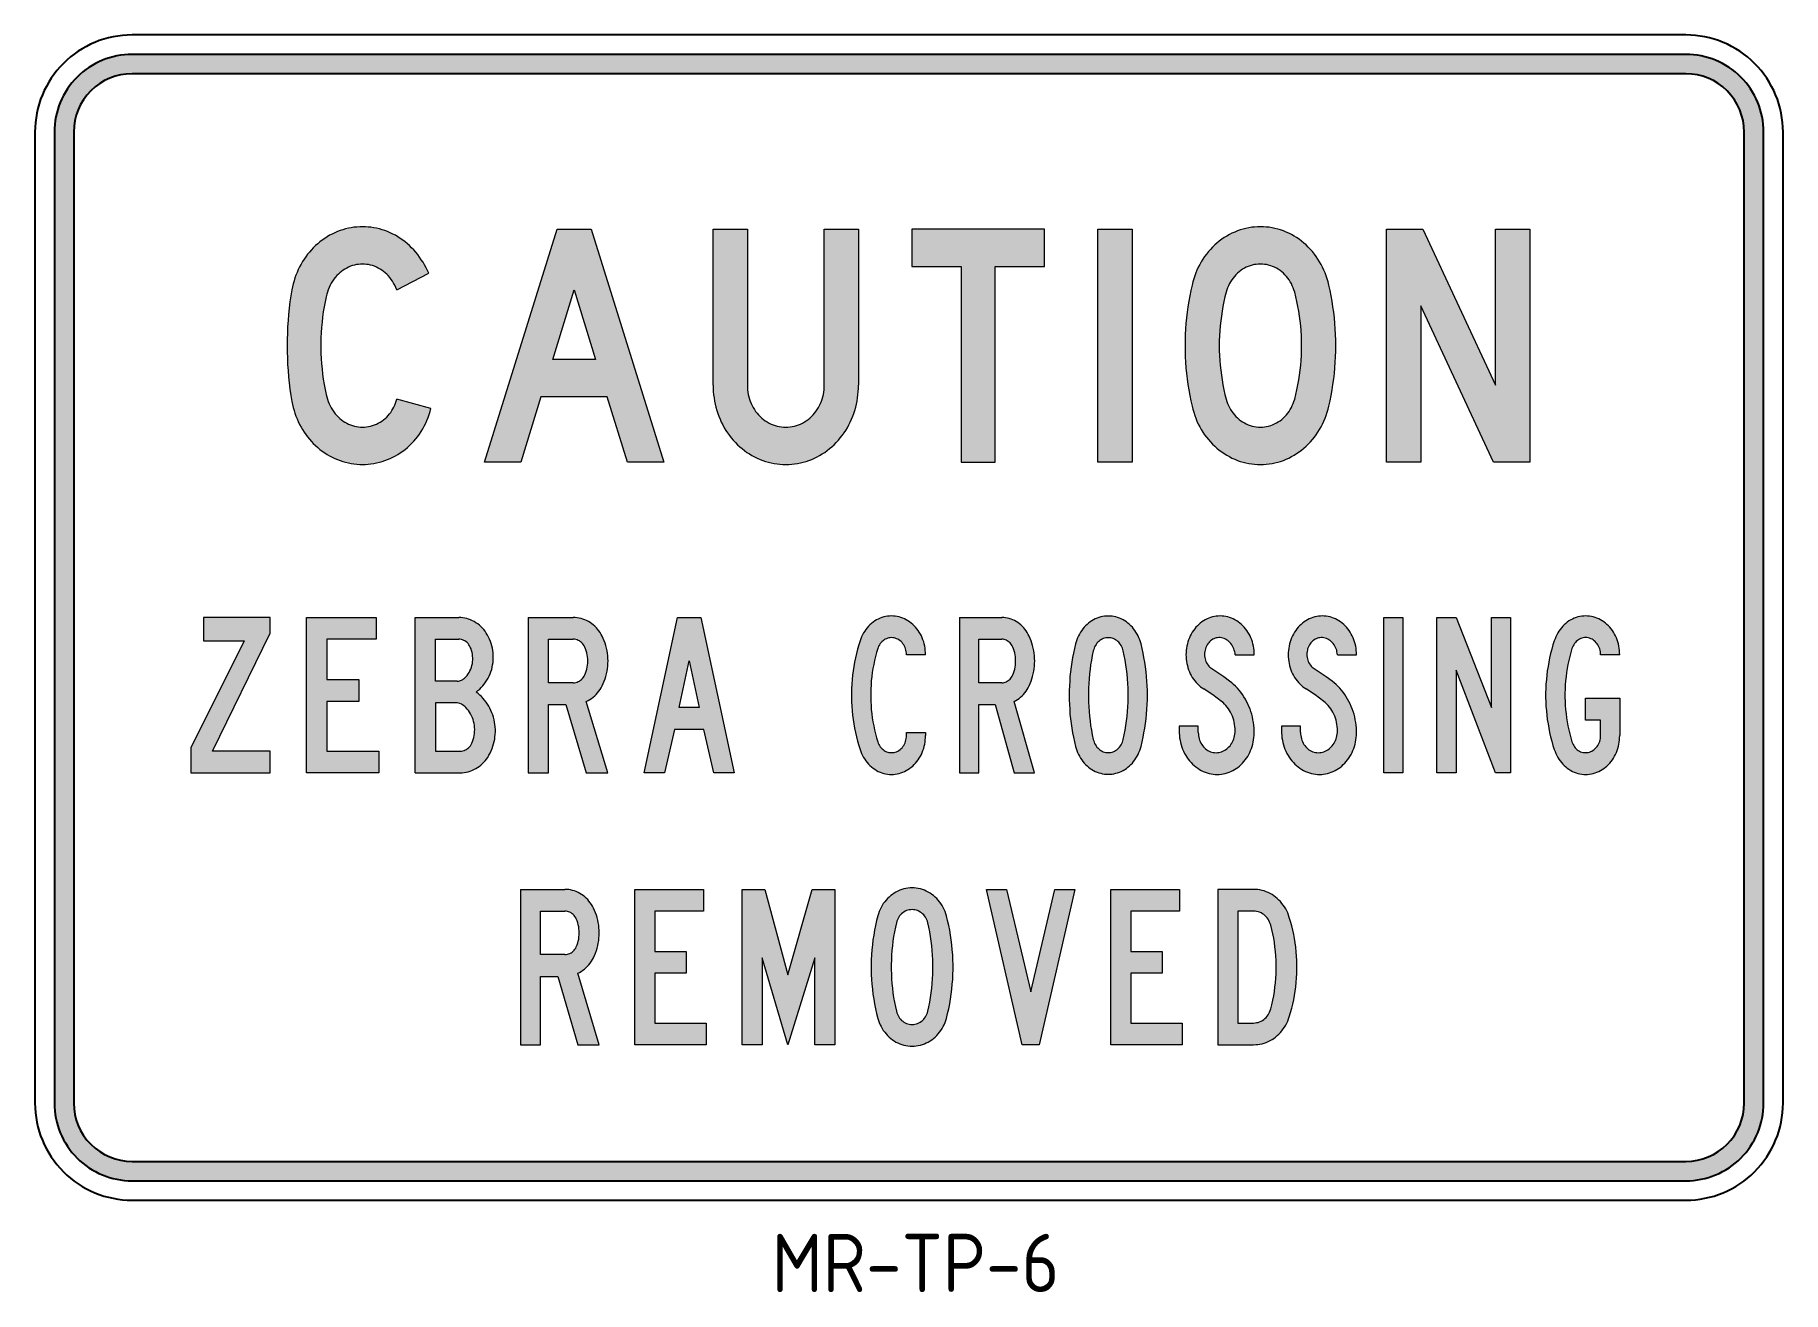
# Model space of a CAD drawing. Extents: x 134.3 to 224.3, y 126.6 to 191.4.
import ezdxf

# ---------------------------------------------------------------- set-up
doc = ezdxf.new("R2010")
doc.units = 0
doc.header["$LTSCALE"] = 12
doc.header["$MEASUREMENT"] = 0
doc.layers.get('0').update_dxf_attribs({"linetype": 'CONTINUOUS'})
for name, color, linetype in [('L25', 1, 'CONTINUOUS'), ('L35', 3, 'CONTINUOUS'), ('T25', 1, 'CONTINUOUS')]:
    doc.layers.add(name, color=color, linetype=linetype)
doc.styles.add('ISO', font='iso')

msp = doc.modelspace()

# ---------------------------------------------------------------- texts
at = {"layer": 'T25', "color": 3, "style": 'ISO'}
msp.add_text('MR-TP-6', height=3, dxfattribs=at).set_placement((172.215, 126.631))

# ---------------------------------------------------------------- hatches: boundary and pattern name
at = {"layer": 'L25'}
h = msp.add_hatch(color=256, dxfattribs=at)
edge = h.paths.add_edge_path(flags=16)
edge.add_line((139.285, 133.36), (219.285, 133.36))
edge.add_arc((219.285, 136.36), 3, 270, 360)
edge.add_line((222.285, 136.36), (222.285, 186.36))
edge.add_arc((219.285, 186.36), 3, 360, 450)
edge.add_line((219.285, 189.36), (139.285, 189.36))
edge.add_arc((139.285, 186.36), 3, 90, 180)
edge.add_line((136.285, 186.36), (136.285, 136.36))
edge.add_arc((139.285, 136.36), 3, 180, 270)
edge = h.paths.add_edge_path()
edge.add_line((139.285, 132.36), (219.285, 132.36))
edge.add_arc((219.285, 136.36), 4, 270, 360)
edge.add_line((223.285, 136.36), (223.285, 186.36))
edge.add_arc((219.285, 186.36), 4, 360, 450)
edge.add_line((219.285, 190.36), (139.285, 190.36))
edge.add_arc((139.285, 186.36), 4, 90, 180)
edge.add_line((135.285, 186.36), (135.285, 136.36))
edge.add_arc((139.285, 136.36), 4, 180, 270)
h = msp.add_hatch(color=256, dxfattribs=at)
h.paths.add_polyline_path([(203.874, 181.364), (205.746, 181.364), (209.485, 173.325), (209.485, 181.364), (211.246, 181.364), (211.246, 169.365), (209.374, 169.365), (205.636, 177.405), (205.636, 169.365), (203.874, 169.365)])
h.paths.add_polyline_path([(189.014, 181.364), (190.776, 181.364), (190.776, 169.365), (189.014, 169.365)])
h.paths.add_polyline_path([(179.439, 181.364), (179.439, 179.442), (181.968, 179.442), (181.968, 169.365), (183.73, 169.365), (183.73, 179.442), (186.259, 179.442), (186.259, 181.364)])
h.paths.add_polyline_path([(163.149, 174.645), (160.945, 174.645), (162.045, 178.243)], flags=16)
h.paths.add_polyline_path([(157.422, 169.365), (161.166, 181.364), (162.928, 181.364), (166.667, 169.365), (164.8, 169.365), (163.751, 172.723), (160.338, 172.723), (159.294, 169.365)])
h.paths.add_polyline_path([(197.38, 179.563), (197.27, 179.558), (197.164, 179.548), (197.059, 179.533), (196.954, 179.508), (196.848, 179.477), (196.748, 179.437), (196.647, 179.397), (196.552, 179.347), (196.457, 179.292), (196.366, 179.227), (196.281, 179.161), (196.196, 179.086), (196.115, 179.011), (196.04, 178.925), (195.97, 178.84), (195.905, 178.75), (195.844, 178.654), (195.784, 178.554), (195.734, 178.449), (195.689, 178.343), (195.649, 178.233), (195.619, 178.122), (195.553, 177.877), (195.498, 177.631), (195.448, 177.385), (195.403, 177.134), (195.368, 176.883), (195.333, 176.632), (195.307, 176.381), (195.287, 176.125), (195.272, 175.874), (195.262, 175.618), (195.257, 175.362), (195.262, 175.111), (195.272, 174.855), (195.287, 174.604), (195.307, 174.349), (195.333, 174.098), (195.368, 173.847), (195.403, 173.596), (195.448, 173.345), (195.498, 173.094), (195.553, 172.848), (195.619, 172.602), (195.649, 172.492), (195.689, 172.386), (195.734, 172.276), (195.784, 172.176), (195.844, 172.075), (195.905, 171.98), (195.97, 171.889), (196.04, 171.799), (196.115, 171.719), (196.196, 171.639), (196.281, 171.568), (196.366, 171.498), (196.457, 171.438), (196.552, 171.383), (196.647, 171.332), (196.748, 171.287), (196.848, 171.252), (196.954, 171.222), (197.059, 171.197), (197.164, 171.177), (197.27, 171.167), (197.38, 171.162), (197.486, 171.167), (197.591, 171.177), (197.696, 171.197), (197.802, 171.222), (197.907, 171.252), (198.007, 171.287), (198.108, 171.332), (198.203, 171.383), (198.299, 171.438), (198.389, 171.498), (198.479, 171.568), (198.559, 171.639), (198.64, 171.719), (198.715, 171.799), (198.79, 171.889), (198.856, 171.98), (198.916, 172.075), (198.971, 172.176), (199.021, 172.276), (199.066, 172.386), (199.107, 172.492), (199.142, 172.602), (199.202, 172.848), (199.257, 173.094), (199.307, 173.345), (199.352, 173.596), (199.393, 173.847), (199.423, 174.098), (199.453, 174.349), (199.473, 174.604), (199.488, 174.855), (199.498, 175.111), (199.498, 175.362), (199.498, 175.618), (199.488, 175.874), (199.473, 176.125), (199.453, 176.381), (199.423, 176.632), (199.393, 176.883), (199.352, 177.134), (199.307, 177.385), (199.257, 177.631), (199.202, 177.877), (199.142, 178.122), (199.107, 178.233), (199.066, 178.343), (199.021, 178.449), (198.971, 178.554), (198.916, 178.654), (198.856, 178.75), (198.79, 178.84), (198.715, 178.925), (198.64, 179.011), (198.559, 179.086), (198.479, 179.161), (198.389, 179.227), (198.299, 179.292), (198.203, 179.347), (198.108, 179.397), (198.007, 179.437), (197.907, 179.477), (197.802, 179.508), (197.696, 179.533), (197.591, 179.548), (197.486, 179.558)], flags=16)
h.paths.add_polyline_path([(197.38, 181.485), (197.23, 181.48), (197.079, 181.47), (196.928, 181.455), (196.778, 181.43), (196.632, 181.4), (196.482, 181.364), (196.341, 181.319), (196.196, 181.269), (196.055, 181.214), (195.915, 181.154), (195.779, 181.083), (195.644, 181.008), (195.513, 180.928), (195.388, 180.843), (195.262, 180.747), (195.142, 180.647), (195.026, 180.546), (194.911, 180.436), (194.806, 180.321), (194.7, 180.205), (194.6, 180.08), (194.505, 179.954), (194.414, 179.819), (194.334, 179.683), (194.254, 179.543), (194.178, 179.402), (194.108, 179.257), (194.048, 179.106), (193.993, 178.956), (193.942, 178.8), (193.897, 178.644), (193.857, 178.484), (193.792, 178.208), (193.737, 177.927), (193.686, 177.646), (193.641, 177.36), (193.601, 177.079), (193.571, 176.793), (193.546, 176.507), (193.521, 176.225), (193.506, 175.939), (193.501, 175.648), (193.496, 175.362), (193.501, 175.076), (193.506, 174.79), (193.521, 174.504), (193.546, 174.218), (193.571, 173.932), (193.601, 173.651), (193.641, 173.365), (193.686, 173.084), (193.737, 172.803), (193.792, 172.522), (193.857, 172.246), (193.897, 172.085), (193.942, 171.93), (193.993, 171.774), (194.048, 171.623), (194.108, 171.473), (194.178, 171.327), (194.254, 171.182), (194.334, 171.041), (194.414, 170.906), (194.505, 170.775), (194.6, 170.65), (194.7, 170.524), (194.806, 170.404), (194.911, 170.294), (195.026, 170.183), (195.142, 170.078), (195.262, 169.982), (195.388, 169.887), (195.513, 169.802), (195.644, 169.721), (195.779, 169.646), (195.915, 169.576), (196.055, 169.511), (196.196, 169.455), (196.341, 169.405), (196.482, 169.365), (196.632, 169.325), (196.778, 169.295), (196.928, 169.275), (197.079, 169.255), (197.23, 169.245), (197.38, 169.245), (197.531, 169.245), (197.681, 169.255), (197.832, 169.275), (197.977, 169.295), (198.128, 169.325), (198.273, 169.365), (198.419, 169.405), (198.565, 169.455), (198.705, 169.511), (198.841, 169.576), (198.981, 169.646), (199.112, 169.721), (199.242, 169.802), (199.372, 169.887), (199.498, 169.982), (199.618, 170.078), (199.734, 170.183), (199.844, 170.294), (199.955, 170.404), (200.06, 170.524), (200.155, 170.65), (200.251, 170.775), (200.341, 170.906), (200.426, 171.041), (200.507, 171.182), (200.577, 171.327), (200.647, 171.473), (200.707, 171.623), (200.768, 171.774), (200.818, 171.93), (200.863, 172.085), (200.903, 172.246), (200.963, 172.522), (201.019, 172.803), (201.069, 173.084), (201.114, 173.365), (201.154, 173.651), (201.189, 173.932), (201.214, 174.218), (201.234, 174.504), (201.249, 174.79), (201.259, 175.076), (201.259, 175.362), (201.259, 175.648), (201.249, 175.939), (201.234, 176.225), (201.214, 176.507), (201.189, 176.793), (201.154, 177.079), (201.114, 177.36), (201.069, 177.646), (201.019, 177.927), (200.963, 178.208), (200.903, 178.484), (200.863, 178.644), (200.818, 178.8), (200.768, 178.956), (200.707, 179.106), (200.647, 179.257), (200.577, 179.402), (200.507, 179.543), (200.426, 179.683), (200.341, 179.819), (200.251, 179.954), (200.155, 180.08), (200.06, 180.205), (199.955, 180.321), (199.844, 180.436), (199.734, 180.546), (199.618, 180.647), (199.498, 180.747), (199.372, 180.843), (199.242, 180.928), (199.112, 181.008), (198.981, 181.083), (198.841, 181.154), (198.705, 181.214), (198.565, 181.269), (198.419, 181.319), (198.273, 181.364), (198.128, 181.4), (197.977, 181.43), (197.832, 181.455), (197.681, 181.47), (197.531, 181.48)])
h.paths.add_polyline_path([(169.201, 173.325), (169.201, 181.364), (170.962, 181.364), (170.962, 173.325), (170.962, 173.204), (170.973, 173.084), (170.988, 172.963), (171.008, 172.843), (171.038, 172.723), (171.068, 172.607), (171.108, 172.497), (171.153, 172.386), (171.203, 172.276), (171.264, 172.17), (171.324, 172.07), (171.389, 171.975), (171.464, 171.879), (171.54, 171.794), (171.62, 171.709), (171.705, 171.634), (171.796, 171.558), (171.886, 171.493), (171.981, 171.433), (172.082, 171.373), (172.182, 171.327), (172.287, 171.282), (172.393, 171.247), (172.503, 171.217), (172.609, 171.192), (172.719, 171.177), (172.829, 171.167), (172.945, 171.162), (173.055, 171.167), (173.166, 171.177), (173.276, 171.192), (173.386, 171.217), (173.492, 171.247), (173.597, 171.282), (173.703, 171.327), (173.803, 171.373), (173.903, 171.433), (173.999, 171.493), (174.094, 171.558), (174.179, 171.634), (174.265, 171.709), (174.345, 171.794), (174.425, 171.879), (174.496, 171.975), (174.561, 172.07), (174.626, 172.17), (174.681, 172.276), (174.731, 172.386), (174.777, 172.497), (174.817, 172.607), (174.847, 172.723), (174.877, 172.843), (174.897, 172.963), (174.912, 173.084), (174.922, 173.204), (174.922, 173.325), (174.922, 181.364), (176.684, 181.364), (176.684, 173.325), (176.684, 173.159), (176.674, 172.994), (176.659, 172.833), (176.638, 172.667), (176.613, 172.507), (176.578, 172.346), (176.543, 172.186), (176.498, 172.03), (176.448, 171.874), (176.393, 171.724), (176.327, 171.573), (176.262, 171.423), (176.192, 171.277), (176.112, 171.137), (176.031, 171.001), (175.941, 170.866), (175.846, 170.74), (175.75, 170.615), (175.65, 170.489), (175.539, 170.374), (175.429, 170.263), (175.314, 170.158), (175.198, 170.058), (175.073, 169.962), (174.947, 169.867), (174.817, 169.787), (174.686, 169.706), (174.551, 169.631), (174.415, 169.566), (174.275, 169.506), (174.129, 169.45), (173.984, 169.4), (173.838, 169.36), (173.693, 169.325), (173.542, 169.295), (173.396, 169.27), (173.246, 169.255), (173.095, 169.245), (172.945, 169.245), (172.794, 169.245), (172.639, 169.255), (172.493, 169.27), (172.343, 169.295), (172.192, 169.325), (172.046, 169.36), (171.901, 169.4), (171.755, 169.45), (171.615, 169.506), (171.474, 169.566), (171.334, 169.631), (171.198, 169.706), (171.068, 169.787), (170.937, 169.867), (170.812, 169.962), (170.691, 170.058), (170.571, 170.158), (170.456, 170.263), (170.345, 170.374), (170.24, 170.489), (170.134, 170.615), (170.039, 170.74), (169.944, 170.866), (169.858, 171.001), (169.773, 171.137), (169.698, 171.277), (169.623, 171.423), (169.557, 171.573), (169.492, 171.724), (169.437, 171.874), (169.387, 172.03), (169.341, 172.186), (169.306, 172.346), (169.271, 172.507), (169.246, 172.667), (169.226, 172.833), (169.211, 172.994), (169.201, 173.159)])
h.paths.add_polyline_path([(151.149, 181.485), (151.004, 181.48), (150.858, 181.47), (150.708, 181.455), (150.567, 181.435), (150.422, 181.405), (150.276, 181.369), (150.135, 181.329), (149.995, 181.284), (149.859, 181.234), (149.719, 181.174), (149.588, 181.109), (149.453, 181.043), (149.328, 180.968), (149.202, 180.883), (149.077, 180.797), (148.956, 180.707), (148.841, 180.612), (148.725, 180.511), (148.615, 180.406), (148.515, 180.296), (148.414, 180.18), (148.319, 180.065), (148.228, 179.939), (148.143, 179.814), (148.058, 179.688), (147.983, 179.553), (147.912, 179.417), (147.842, 179.282), (147.782, 179.136), (147.722, 178.996), (147.671, 178.85), (147.626, 178.7), (147.581, 178.549), (147.546, 178.399), (147.516, 178.243), (147.466, 177.927), (147.415, 177.611), (147.375, 177.289), (147.345, 176.968), (147.315, 176.652), (147.295, 176.331), (147.28, 176.01), (147.27, 175.683), (147.265, 175.362), (147.27, 175.041), (147.28, 174.72), (147.295, 174.399), (147.315, 174.078), (147.345, 173.756), (147.375, 173.44), (147.415, 173.119), (147.466, 172.803), (147.516, 172.487), (147.546, 172.331), (147.581, 172.181), (147.626, 172.03), (147.671, 171.879), (147.722, 171.734), (147.782, 171.588), (147.842, 171.448), (147.912, 171.307), (147.983, 171.172), (148.058, 171.041), (148.143, 170.911), (148.228, 170.785), (148.319, 170.665), (148.414, 170.549), (148.515, 170.434), (148.615, 170.324), (148.725, 170.218), (148.841, 170.118), (148.956, 170.023), (149.077, 169.927), (149.202, 169.842), (149.328, 169.762), (149.453, 169.686), (149.588, 169.616), (149.719, 169.556), (149.859, 169.496), (149.995, 169.44), (150.135, 169.395), (150.276, 169.355), (150.422, 169.32), (150.567, 169.295), (150.708, 169.27), (150.858, 169.255), (151.004, 169.25), (151.149, 169.245), (151.295, 169.25), (151.44, 169.255), (151.586, 169.27), (151.731, 169.295), (151.877, 169.32), (152.017, 169.355), (152.163, 169.395), (152.304, 169.44), (152.439, 169.496), (152.575, 169.556), (152.71, 169.616), (152.84, 169.686), (152.971, 169.762), (153.096, 169.842), (153.222, 169.927), (153.342, 170.023), (153.458, 170.118), (153.568, 170.218), (153.679, 170.324), (153.789, 170.439), (153.889, 170.56), (153.99, 170.68), (154.08, 170.81), (154.17, 170.941), (154.251, 171.076), (154.331, 171.217), (154.401, 171.363), (154.467, 171.508), (154.527, 171.659), (154.582, 171.814), (154.627, 171.965), (154.672, 172.125), (152.911, 172.602), (152.881, 172.502), (152.851, 172.396), (152.81, 172.296), (152.765, 172.201), (152.715, 172.105), (152.66, 172.015), (152.6, 171.925), (152.539, 171.844), (152.469, 171.764), (152.394, 171.684), (152.314, 171.613), (152.228, 171.543), (152.143, 171.478), (152.053, 171.423), (151.957, 171.368), (151.862, 171.322), (151.767, 171.282), (151.666, 171.247), (151.566, 171.217), (151.46, 171.197), (151.36, 171.177), (151.255, 171.167), (151.149, 171.162), (151.044, 171.167), (150.938, 171.177), (150.833, 171.197), (150.733, 171.217), (150.632, 171.247), (150.532, 171.282), (150.432, 171.322), (150.336, 171.368), (150.246, 171.423), (150.156, 171.478), (150.07, 171.543), (149.985, 171.613), (149.905, 171.684), (149.829, 171.764), (149.749, 171.854), (149.674, 171.95), (149.604, 172.05), (149.538, 172.155), (149.483, 172.261), (149.428, 172.371), (149.383, 172.487), (149.343, 172.602), (149.307, 172.723), (149.277, 172.843), (149.222, 173.104), (149.177, 173.37), (149.132, 173.631), (149.097, 173.897), (149.067, 174.163), (149.041, 174.429), (149.021, 174.695), (149.011, 174.961), (149.006, 175.232), (149.006, 175.498), (149.011, 175.764), (149.021, 176.035), (149.041, 176.301), (149.067, 176.567), (149.097, 176.833), (149.132, 177.099), (149.177, 177.36), (149.222, 177.621), (149.277, 177.882), (149.307, 178.007), (149.343, 178.122), (149.383, 178.243), (149.428, 178.353), (149.483, 178.469), (149.538, 178.574), (149.604, 178.68), (149.674, 178.78), (149.749, 178.875), (149.829, 178.966), (149.905, 179.041), (149.985, 179.116), (150.07, 179.186), (150.156, 179.247), (150.246, 179.307), (150.336, 179.357), (150.432, 179.407), (150.532, 179.447), (150.632, 179.483), (150.733, 179.513), (150.833, 179.533), (150.938, 179.548), (151.044, 179.558), (151.149, 179.563), (151.255, 179.558), (151.36, 179.548), (151.46, 179.533), (151.566, 179.513), (151.666, 179.483), (151.767, 179.447), (151.862, 179.407), (151.957, 179.357), (152.053, 179.307), (152.143, 179.247), (152.228, 179.186), (152.314, 179.116), (152.394, 179.041), (152.469, 178.966), (152.549, 178.875), (152.62, 178.775), (152.69, 178.68), (152.75, 178.574), (152.81, 178.469), (152.861, 178.358), (152.911, 178.243), (154.562, 179.086), (154.492, 179.232), (154.421, 179.377), (154.346, 179.518), (154.266, 179.653), (154.175, 179.789), (154.085, 179.919), (153.99, 180.05), (153.889, 180.17), (153.789, 180.291), (153.679, 180.406), (153.568, 180.511), (153.458, 180.612), (153.342, 180.707), (153.222, 180.797), (153.096, 180.883), (152.971, 180.968), (152.84, 181.043), (152.71, 181.109), (152.575, 181.174), (152.439, 181.234), (152.304, 181.284), (152.163, 181.329), (152.017, 181.369), (151.877, 181.405), (151.731, 181.435), (151.586, 181.455), (151.44, 181.47), (151.295, 181.48)])
h = msp.add_hatch(color=256, dxfattribs=at)
h.paths.add_polyline_path([(168.488, 156.723), (167.444, 156.723), (167.966, 159.127)], flags=16)
h.paths.add_polyline_path([(165.653, 153.366), (167.369, 161.366), (168.564, 161.366), (170.28, 153.366), (169.236, 153.366), (168.714, 155.604), (167.219, 155.604), (166.697, 153.366)])
h.paths.add_polyline_path([(156.027, 156.964), (154.908, 156.964), (154.908, 154.485), (156.178, 154.485), (156.243, 154.49), (156.313, 154.5), (156.379, 154.52), (156.439, 154.545), (156.499, 154.575), (156.554, 154.616), (156.609, 154.661), (156.66, 154.706), (156.705, 154.761), (156.74, 154.821), (156.775, 154.887), (156.815, 154.982), (156.85, 155.077), (156.875, 155.178), (156.895, 155.283), (156.911, 155.388), (156.921, 155.489), (156.926, 155.594), (156.921, 155.7), (156.911, 155.805), (156.89, 155.91), (156.87, 156.011), (156.84, 156.111), (156.805, 156.206), (156.765, 156.302), (156.715, 156.397), (156.665, 156.482), (156.604, 156.568), (156.544, 156.648), (156.474, 156.723), (156.424, 156.779), (156.364, 156.824), (156.303, 156.864), (156.238, 156.899), (156.168, 156.929), (156.098, 156.949)], flags=16)
h.paths.add_polyline_path([(148.269, 153.366), (148.269, 161.366), (151.852, 161.366), (151.852, 160.246), (149.312, 160.246), (149.312, 158.164), (150.954, 158.164), (150.954, 157.045), (149.312, 157.045), (149.312, 154.485), (151.997, 154.485), (151.997, 153.366)])
h.paths.add_polyline_path([(142.302, 153.366), (146.402, 153.366), (146.402, 154.485), (143.421, 154.485), (146.402, 160.563), (146.402, 161.366), (142.969, 161.366), (142.969, 160.166), (145.062, 160.166), (142.302, 154.646)])
h.paths.add_polyline_path([(162.667, 157.045), (162.762, 157.09), (162.853, 157.14), (162.943, 157.2), (163.023, 157.265), (163.103, 157.331), (163.179, 157.406), (163.254, 157.486), (163.319, 157.572), (163.379, 157.657), (163.44, 157.747), (163.49, 157.843), (163.545, 157.963), (163.595, 158.083), (163.64, 158.209), (163.681, 158.334), (163.716, 158.465), (163.741, 158.595), (163.761, 158.726), (163.776, 158.856), (163.786, 158.992), (163.791, 159.127), (163.786, 159.258), (163.776, 159.393), (163.761, 159.524), (163.741, 159.654), (163.716, 159.785), (163.681, 159.915), (163.64, 160.041), (163.595, 160.166), (163.545, 160.287), (163.49, 160.407), (163.44, 160.497), (163.384, 160.588), (163.324, 160.678), (163.254, 160.758), (163.189, 160.839), (163.113, 160.914), (163.033, 160.984), (162.953, 161.044), (162.868, 161.105), (162.777, 161.16), (162.687, 161.205), (162.592, 161.245), (162.496, 161.28), (162.401, 161.31), (162.3, 161.335), (162.2, 161.35), (162.1, 161.361), (161.999, 161.366), (159.686, 161.366), (159.686, 153.366), (160.73, 153.366), (160.73, 156.884), (161.623, 156.884), (162.667, 153.366), (163.786, 153.366)])
h.paths.add_polyline_path([(161.999, 158.003), (160.73, 158.003), (160.73, 160.246), (161.999, 160.246), (162.065, 160.241), (162.13, 160.231), (162.195, 160.211), (162.26, 160.186), (162.321, 160.156), (162.376, 160.116), (162.431, 160.071), (162.476, 160.021), (162.521, 159.965), (162.561, 159.91), (162.592, 159.845), (162.632, 159.75), (162.667, 159.649), (162.697, 159.544), (162.717, 159.443), (162.732, 159.338), (162.742, 159.233), (162.747, 159.127), (162.742, 159.017), (162.732, 158.911), (162.717, 158.806), (162.697, 158.706), (162.667, 158.6), (162.632, 158.5), (162.592, 158.405), (162.561, 158.339), (162.521, 158.284), (162.476, 158.229), (162.431, 158.179), (162.376, 158.134), (162.321, 158.093), (162.26, 158.063), (162.195, 158.038), (162.13, 158.018), (162.065, 158.008)], flags=16)
h.paths.add_polyline_path([(153.864, 153.366), (156.178, 153.366), (156.283, 153.371), (156.384, 153.381), (156.489, 153.396), (156.589, 153.421), (156.69, 153.451), (156.785, 153.486), (156.885, 153.532), (156.976, 153.582), (157.066, 153.637), (157.156, 153.697), (157.237, 153.762), (157.317, 153.833), (157.392, 153.908), (157.468, 153.988), (157.533, 154.074), (157.593, 154.164), (157.658, 154.269), (157.719, 154.38), (157.774, 154.495), (157.819, 154.611), (157.864, 154.731), (157.899, 154.851), (157.929, 154.972), (157.954, 155.097), (157.969, 155.223), (157.985, 155.348), (157.99, 155.474), (157.99, 155.599), (157.985, 155.73), (157.969, 155.855), (157.949, 155.981), (157.924, 156.101), (157.894, 156.227), (157.859, 156.347), (157.814, 156.462), (157.764, 156.578), (157.708, 156.693), (157.648, 156.799), (157.583, 156.904), (157.513, 157.009), (157.437, 157.105), (157.362, 157.2), (157.277, 157.29), (157.187, 157.371), (157.096, 157.451), (156.996, 157.526), (157.091, 157.597), (157.182, 157.672), (157.262, 157.757), (157.342, 157.843), (157.417, 157.938), (157.488, 158.033), (157.553, 158.134), (157.613, 158.239), (157.668, 158.349), (157.719, 158.46), (157.759, 158.575), (157.799, 158.691), (157.829, 158.806), (157.849, 158.927), (157.869, 159.047), (157.879, 159.172), (157.884, 159.293), (157.884, 159.418), (157.874, 159.539), (157.859, 159.659), (157.839, 159.78), (157.809, 159.9), (157.779, 160.021), (157.739, 160.136), (157.693, 160.246), (157.638, 160.357), (157.583, 160.462), (157.518, 160.563), (157.458, 160.653), (157.392, 160.738), (157.322, 160.819), (157.242, 160.899), (157.166, 160.969), (157.081, 161.034), (156.991, 161.095), (156.9, 161.15), (156.81, 161.2), (156.715, 161.24), (156.614, 161.28), (156.514, 161.31), (156.414, 161.33), (156.308, 161.35), (156.208, 161.361), (156.103, 161.366), (153.864, 161.366)])
h.paths.add_polyline_path([(156.027, 158.083), (156.087, 158.088), (156.143, 158.103), (156.198, 158.119), (156.253, 158.144), (156.308, 158.174), (156.353, 158.204), (156.399, 158.244), (156.469, 158.309), (156.529, 158.385), (156.584, 158.46), (156.635, 158.54), (156.68, 158.625), (156.72, 158.711), (156.755, 158.801), (156.78, 158.896), (156.805, 158.992), (156.815, 159.087), (156.825, 159.182), (156.825, 159.283), (156.82, 159.378), (156.81, 159.474), (156.79, 159.569), (156.765, 159.664), (156.735, 159.755), (156.7, 159.845), (156.665, 159.91), (156.629, 159.965), (156.584, 160.021), (156.534, 160.071), (156.484, 160.116), (156.424, 160.156), (156.364, 160.186), (156.303, 160.211), (156.238, 160.231), (156.168, 160.241), (156.103, 160.246), (154.908, 160.246), (154.908, 158.083)], flags=16)
h = msp.add_hatch(color=256, dxfattribs=at)
h.paths.add_polyline_path([(206.469, 153.366), (206.469, 161.366), (207.452, 161.366), (209.279, 156.723), (209.279, 161.366), (210.258, 161.366), (210.258, 153.366), (209.49, 153.366), (207.452, 158.645), (207.452, 153.366)])
h.paths.add_polyline_path([(203.729, 153.366), (203.729, 161.366), (204.712, 161.366), (204.712, 153.366)])
h.paths.add_polyline_path([(190.319, 155.087), (190.369, 155.323), (190.414, 155.559), (190.45, 155.795), (190.485, 156.036), (190.515, 156.277), (190.535, 156.518), (190.555, 156.759), (190.565, 156.999), (190.57, 157.245), (190.57, 157.486), (190.565, 157.727), (190.555, 157.973), (190.535, 158.214), (190.515, 158.455), (190.485, 158.696), (190.45, 158.932), (190.414, 159.172), (190.369, 159.408), (190.319, 159.644), (190.299, 159.714), (190.274, 159.785), (190.244, 159.855), (190.214, 159.915), (190.173, 159.975), (190.128, 160.036), (190.083, 160.086), (190.033, 160.136), (189.978, 160.176), (189.923, 160.216), (189.862, 160.246), (189.802, 160.277), (189.742, 160.297), (189.677, 160.312), (189.611, 160.322), (189.546, 160.322), (189.481, 160.322), (189.416, 160.312), (189.35, 160.297), (189.29, 160.277), (189.225, 160.246), (189.17, 160.216), (189.11, 160.176), (189.059, 160.136), (189.009, 160.086), (188.959, 160.036), (188.919, 159.975), (188.879, 159.915), (188.844, 159.855), (188.818, 159.785), (188.793, 159.714), (188.773, 159.644), (188.723, 159.408), (188.678, 159.172), (188.638, 158.932), (188.608, 158.696), (188.578, 158.455), (188.558, 158.214), (188.537, 157.973), (188.527, 157.727), (188.522, 157.486), (188.522, 157.245), (188.527, 156.999), (188.537, 156.759), (188.558, 156.518), (188.578, 156.277), (188.608, 156.036), (188.638, 155.795), (188.678, 155.559), (188.723, 155.323), (188.773, 155.087), (188.793, 155.012), (188.818, 154.942), (188.844, 154.877), (188.879, 154.811), (188.919, 154.751), (188.959, 154.696), (189.009, 154.646), (189.059, 154.596), (189.11, 154.55), (189.17, 154.515), (189.225, 154.48), (189.29, 154.455), (189.35, 154.435), (189.416, 154.42), (189.481, 154.41), (189.546, 154.405), (189.611, 154.41), (189.677, 154.42), (189.742, 154.435), (189.802, 154.455), (189.862, 154.48), (189.923, 154.515), (189.978, 154.55), (190.033, 154.596), (190.083, 154.646), (190.128, 154.696), (190.173, 154.751), (190.214, 154.811), (190.244, 154.877), (190.274, 154.942), (190.299, 155.012)], flags=16)
h.paths.add_polyline_path([(191.232, 154.726), (191.288, 154.962), (191.338, 155.198), (191.383, 155.434), (191.428, 155.669), (191.463, 155.91), (191.493, 156.151), (191.513, 156.392), (191.534, 156.638), (191.549, 156.879), (191.559, 157.12), (191.559, 157.366), (191.559, 157.607), (191.549, 157.853), (191.534, 158.093), (191.513, 158.334), (191.493, 158.575), (191.463, 158.816), (191.428, 159.057), (191.383, 159.298), (191.338, 159.534), (191.288, 159.77), (191.232, 160.006), (191.202, 160.111), (191.167, 160.216), (191.122, 160.317), (191.077, 160.417), (191.027, 160.512), (190.971, 160.603), (190.916, 160.693), (190.851, 160.778), (190.786, 160.859), (190.71, 160.934), (190.635, 161.009), (190.56, 161.074), (190.475, 161.135), (190.394, 161.195), (190.304, 161.245), (190.214, 161.29), (190.123, 161.33), (190.028, 161.366), (189.933, 161.391), (189.837, 161.411), (189.742, 161.431), (189.642, 161.436), (189.546, 161.441), (189.446, 161.436), (189.35, 161.431), (189.255, 161.411), (189.155, 161.391), (189.059, 161.366), (188.969, 161.33), (188.874, 161.29), (188.788, 161.245), (188.698, 161.195), (188.613, 161.135), (188.532, 161.074), (188.452, 161.009), (188.377, 160.934), (188.307, 160.859), (188.241, 160.778), (188.176, 160.693), (188.116, 160.603), (188.061, 160.512), (188.01, 160.417), (187.965, 160.317), (187.925, 160.216), (187.89, 160.111), (187.86, 160.006), (187.805, 159.77), (187.755, 159.534), (187.704, 159.298), (187.664, 159.057), (187.629, 158.816), (187.599, 158.575), (187.574, 158.334), (187.559, 158.093), (187.544, 157.853), (187.534, 157.607), (187.534, 157.366), (187.534, 157.12), (187.544, 156.879), (187.559, 156.638), (187.574, 156.392), (187.599, 156.151), (187.629, 155.91), (187.664, 155.669), (187.704, 155.434), (187.755, 155.198), (187.805, 154.962), (187.86, 154.726), (187.89, 154.621), (187.925, 154.515), (187.965, 154.415), (188.01, 154.314), (188.061, 154.219), (188.116, 154.124), (188.176, 154.038), (188.241, 153.953), (188.307, 153.868), (188.377, 153.793), (188.452, 153.722), (188.532, 153.657), (188.613, 153.592), (188.698, 153.537), (188.788, 153.486), (188.874, 153.441), (188.969, 153.401), (189.059, 153.366), (189.155, 153.341), (189.255, 153.316), (189.35, 153.301), (189.446, 153.291), (189.546, 153.291), (189.642, 153.291), (189.742, 153.301), (189.837, 153.316), (189.933, 153.341), (190.028, 153.366), (190.123, 153.401), (190.214, 153.441), (190.304, 153.486), (190.394, 153.537), (190.475, 153.592), (190.56, 153.657), (190.635, 153.722), (190.71, 153.793), (190.786, 153.868), (190.851, 153.953), (190.916, 154.038), (190.971, 154.124), (191.027, 154.219), (191.077, 154.314), (191.122, 154.415), (191.167, 154.515), (191.202, 154.621)])
h.paths.add_polyline_path([(215.879, 159.443), (214.895, 159.443), (214.89, 159.524), (214.885, 159.599), (214.87, 159.674), (214.85, 159.745), (214.825, 159.815), (214.789, 159.885), (214.754, 159.95), (214.714, 160.011), (214.669, 160.066), (214.619, 160.121), (214.569, 160.166), (214.508, 160.206), (214.453, 160.241), (214.388, 160.272), (214.323, 160.297), (214.258, 160.312), (214.192, 160.327), (214.127, 160.327), (214.062, 160.327), (213.997, 160.317), (213.931, 160.302), (213.871, 160.282), (213.806, 160.251), (213.751, 160.216), (213.695, 160.176), (213.64, 160.131), (213.595, 160.081), (213.55, 160.026), (213.51, 159.965), (213.475, 159.9), (213.445, 159.835), (213.419, 159.765), (213.359, 159.564), (213.304, 159.358), (213.254, 159.152), (213.214, 158.947), (213.174, 158.741), (213.138, 158.53), (213.113, 158.319), (213.088, 158.109), (213.073, 157.898), (213.063, 157.682), (213.058, 157.471), (213.058, 157.26), (213.063, 157.045), (213.073, 156.834), (213.088, 156.623), (213.113, 156.412), (213.138, 156.201), (213.174, 155.991), (213.214, 155.78), (213.254, 155.574), (213.304, 155.368), (213.359, 155.168), (213.419, 154.967), (213.445, 154.897), (213.475, 154.831), (213.51, 154.766), (213.55, 154.706), (213.59, 154.651), (213.64, 154.601), (213.69, 154.555), (213.746, 154.515), (213.806, 154.48), (213.866, 154.455), (213.926, 154.43), (213.992, 154.415), (214.057, 154.41), (214.122, 154.405), (214.187, 154.41), (214.258, 154.42), (214.323, 154.435), (214.388, 154.46), (214.448, 154.49), (214.508, 154.525), (214.564, 154.565), (214.619, 154.616), (214.669, 154.666), (214.714, 154.721), (214.754, 154.781), (214.789, 154.846), (214.82, 154.917), (214.845, 154.987), (214.865, 155.057), (214.88, 155.133), (214.89, 155.208), (214.895, 155.283), (214.895, 156.086), (214.122, 156.086), (214.122, 157.205), (215.879, 157.205), (215.879, 155.283), (215.873, 155.173), (215.868, 155.062), (215.853, 154.952), (215.833, 154.841), (215.813, 154.731), (215.783, 154.626), (215.748, 154.52), (215.708, 154.415), (215.663, 154.314), (215.613, 154.219), (215.557, 154.124), (215.497, 154.033), (215.432, 153.948), (215.367, 153.868), (215.296, 153.793), (215.221, 153.717), (215.141, 153.652), (215.06, 153.587), (214.975, 153.532), (214.885, 153.481), (214.795, 153.436), (214.704, 153.396), (214.609, 153.361), (214.513, 153.331), (214.418, 153.311), (214.318, 153.296), (214.222, 153.286), (214.122, 153.286), (214.022, 153.286), (213.921, 153.296), (213.826, 153.316), (213.726, 153.336), (213.63, 153.366), (213.535, 153.401), (213.445, 153.441), (213.354, 153.491), (213.264, 153.547), (213.179, 153.602), (213.098, 153.667), (213.018, 153.737), (212.943, 153.813), (212.872, 153.893), (212.807, 153.978), (212.747, 154.069), (212.687, 154.159), (212.637, 154.259), (212.586, 154.355), (212.546, 154.46), (212.506, 154.565), (212.441, 154.781), (212.376, 154.997), (212.32, 155.218), (212.27, 155.439), (212.225, 155.659), (212.185, 155.885), (212.15, 156.111), (212.12, 156.337), (212.1, 156.563), (212.079, 156.794), (212.069, 157.019), (212.064, 157.25), (212.064, 157.481), (212.069, 157.707), (212.079, 157.938), (212.1, 158.164), (212.12, 158.39), (212.15, 158.62), (212.185, 158.846), (212.225, 159.067), (212.27, 159.293), (212.32, 159.514), (212.376, 159.73), (212.441, 159.95), (212.506, 160.166), (212.546, 160.272), (212.586, 160.372), (212.637, 160.472), (212.687, 160.568), (212.747, 160.663), (212.807, 160.753), (212.872, 160.834), (212.943, 160.914), (213.018, 160.989), (213.098, 161.059), (213.179, 161.125), (213.264, 161.185), (213.354, 161.24), (213.445, 161.285), (213.535, 161.33), (213.63, 161.366), (213.726, 161.396), (213.826, 161.416), (213.921, 161.431), (214.022, 161.441), (214.122, 161.446), (214.222, 161.441), (214.318, 161.431), (214.418, 161.416), (214.513, 161.396), (214.609, 161.371), (214.704, 161.335), (214.795, 161.295), (214.885, 161.25), (214.975, 161.2), (215.06, 161.14), (215.141, 161.079), (215.221, 161.009), (215.296, 160.939), (215.367, 160.864), (215.432, 160.778), (215.497, 160.693), (215.557, 160.603), (215.613, 160.512), (215.663, 160.412), (215.708, 160.317), (215.748, 160.211), (215.783, 160.106), (215.813, 160.001), (215.833, 159.89), (215.853, 159.78), (215.868, 159.669), (215.873, 159.559)])
h.paths.add_polyline_path([(199.448, 155.444), (199.448, 155.765), (198.464, 155.765), (198.464, 155.524), (198.464, 155.404), (198.474, 155.283), (198.489, 155.163), (198.509, 155.042), (198.534, 154.927), (198.565, 154.806), (198.6, 154.696), (198.64, 154.58), (198.69, 154.475), (198.74, 154.37), (198.8, 154.264), (198.861, 154.169), (198.926, 154.074), (199.001, 153.983), (199.076, 153.893), (199.152, 153.813), (199.237, 153.737), (199.322, 153.667), (199.413, 153.602), (199.508, 153.542), (199.603, 153.486), (199.699, 153.441), (199.799, 153.401), (199.904, 153.366), (200.005, 153.336), (200.11, 153.311), (200.216, 153.296), (200.321, 153.286), (200.431, 153.286), (200.532, 153.286), (200.632, 153.296), (200.733, 153.311), (200.833, 153.336), (200.933, 153.361), (201.029, 153.396), (201.124, 153.436), (201.219, 153.481), (201.31, 153.532), (201.4, 153.587), (201.485, 153.647), (201.566, 153.717), (201.646, 153.788), (201.721, 153.863), (201.796, 153.948), (201.862, 154.033), (201.927, 154.119), (201.987, 154.214), (202.042, 154.309), (202.098, 154.41), (202.143, 154.515), (202.183, 154.621), (202.218, 154.726), (202.248, 154.836), (202.278, 154.952), (202.298, 155.062), (202.313, 155.178), (202.323, 155.293), (202.328, 155.409), (202.323, 155.524), (202.318, 155.669), (202.303, 155.815), (202.288, 155.961), (202.263, 156.101), (202.233, 156.242), (202.198, 156.382), (202.153, 156.518), (202.108, 156.653), (202.057, 156.789), (201.997, 156.919), (201.937, 157.045), (201.867, 157.165), (201.796, 157.285), (201.721, 157.401), (201.636, 157.516), (201.551, 157.622), (201.46, 157.722), (201.365, 157.822), (201.27, 157.913), (201.169, 158.003), (201.064, 158.083), (200.763, 158.304), (200.457, 158.52), (200.15, 158.726), (200.095, 158.766), (200.04, 158.811), (199.995, 158.861), (199.95, 158.911), (199.909, 158.972), (199.874, 159.037), (199.844, 159.102), (199.819, 159.167), (199.799, 159.238), (199.784, 159.313), (199.774, 159.383), (199.769, 159.458), (199.769, 159.534), (199.779, 159.609), (199.794, 159.679), (199.809, 159.75), (199.834, 159.82), (199.864, 159.885), (199.899, 159.95), (199.94, 160.011), (199.98, 160.066), (200.03, 160.116), (200.08, 160.161), (200.135, 160.201), (200.191, 160.241), (200.251, 160.266), (200.311, 160.292), (200.376, 160.312), (200.441, 160.322), (200.507, 160.327), (200.572, 160.327), (200.642, 160.317), (200.707, 160.302), (200.778, 160.282), (200.843, 160.251), (200.903, 160.216), (200.963, 160.176), (201.024, 160.131), (201.079, 160.081), (201.124, 160.021), (201.174, 159.96), (201.214, 159.895), (201.249, 159.825), (201.28, 159.755), (201.305, 159.679), (201.32, 159.604), (201.335, 159.524), (201.345, 159.443), (202.323, 159.443), (202.323, 159.559), (202.313, 159.669), (202.303, 159.78), (202.283, 159.89), (202.258, 160.001), (202.228, 160.106), (202.193, 160.211), (202.153, 160.317), (202.108, 160.412), (202.057, 160.512), (202.002, 160.603), (201.947, 160.693), (201.882, 160.778), (201.812, 160.864), (201.741, 160.939), (201.666, 161.009), (201.586, 161.079), (201.505, 161.14), (201.42, 161.2), (201.335, 161.25), (201.244, 161.295), (201.149, 161.335), (201.059, 161.371), (200.963, 161.396), (200.863, 161.416), (200.768, 161.431), (200.667, 161.441), (200.572, 161.446), (200.472, 161.441), (200.371, 161.431), (200.276, 161.416), (200.18, 161.396), (200.085, 161.371), (199.99, 161.335), (199.894, 161.295), (199.809, 161.25), (199.719, 161.2), (199.633, 161.14), (199.553, 161.079), (199.473, 161.009), (199.398, 160.939), (199.327, 160.864), (199.257, 160.778), (199.197, 160.693), (199.137, 160.603), (199.081, 160.512), (199.031, 160.412), (198.986, 160.317), (198.946, 160.211), (198.911, 160.106), (198.881, 160.001), (198.856, 159.89), (198.836, 159.78), (198.825, 159.669), (198.815, 159.559), (198.815, 159.443), (198.815, 159.333), (198.825, 159.218), (198.841, 159.107), (198.856, 158.997), (198.881, 158.886), (198.911, 158.781), (198.946, 158.676), (198.986, 158.57), (199.031, 158.47), (199.081, 158.374), (199.137, 158.279), (199.197, 158.189), (199.262, 158.103), (199.332, 158.023), (199.403, 157.943), (199.478, 157.873), (199.558, 157.802), (199.643, 157.742), (199.729, 157.687), (199.96, 157.536), (200.191, 157.376), (200.416, 157.215), (200.642, 157.045), (200.717, 156.979), (200.798, 156.909), (200.868, 156.834), (200.933, 156.753), (200.999, 156.668), (201.059, 156.578), (201.109, 156.482), (201.159, 156.387), (201.204, 156.287), (201.239, 156.181), (201.27, 156.076), (201.3, 155.971), (201.32, 155.86), (201.33, 155.75), (201.34, 155.634), (201.345, 155.524), (201.34, 155.439), (201.33, 155.358), (201.32, 155.273), (201.3, 155.193), (201.275, 155.112), (201.244, 155.037), (201.209, 154.962), (201.169, 154.892), (201.129, 154.826), (201.079, 154.761), (201.029, 154.701), (200.973, 154.646), (200.913, 154.596), (200.848, 154.55), (200.783, 154.51), (200.717, 154.48), (200.647, 154.45), (200.577, 154.43), (200.502, 154.415), (200.431, 154.405), (200.356, 154.4), (200.286, 154.405), (200.216, 154.415), (200.145, 154.43), (200.075, 154.45), (200.01, 154.48), (199.945, 154.515), (199.879, 154.555), (199.819, 154.601), (199.764, 154.651), (199.709, 154.706), (199.664, 154.766), (199.618, 154.831), (199.578, 154.902), (199.543, 154.972), (199.513, 155.047), (199.488, 155.122), (199.468, 155.203), (199.458, 155.283), (199.448, 155.363)])
h.paths.add_polyline_path([(194.178, 155.444), (194.178, 155.765), (193.195, 155.765), (193.195, 155.524), (193.2, 155.404), (193.21, 155.283), (193.22, 155.163), (193.24, 155.042), (193.265, 154.927), (193.295, 154.806), (193.335, 154.696), (193.375, 154.58), (193.42, 154.475), (193.476, 154.37), (193.531, 154.264), (193.596, 154.169), (193.661, 154.074), (193.732, 153.983), (193.807, 153.893), (193.887, 153.813), (193.973, 153.737), (194.058, 153.667), (194.148, 153.602), (194.239, 153.542), (194.334, 153.486), (194.434, 153.441), (194.535, 153.401), (194.635, 153.366), (194.74, 153.336), (194.846, 153.311), (194.951, 153.296), (195.057, 153.286), (195.162, 153.286), (195.262, 153.286), (195.368, 153.296), (195.468, 153.311), (195.568, 153.336), (195.664, 153.361), (195.764, 153.396), (195.86, 153.436), (195.95, 153.481), (196.045, 153.532), (196.131, 153.587), (196.216, 153.647), (196.301, 153.717), (196.381, 153.788), (196.457, 153.863), (196.527, 153.948), (196.597, 154.033), (196.662, 154.119), (196.723, 154.214), (196.778, 154.309), (196.828, 154.41), (196.873, 154.515), (196.918, 154.621), (196.954, 154.726), (196.984, 154.836), (197.009, 154.952), (197.029, 155.062), (197.044, 155.178), (197.054, 155.293), (197.059, 155.409), (197.059, 155.524), (197.054, 155.669), (197.039, 155.815), (197.019, 155.961), (196.994, 156.101), (196.964, 156.242), (196.928, 156.382), (196.888, 156.518), (196.843, 156.653), (196.788, 156.789), (196.733, 156.919), (196.667, 157.045), (196.602, 157.165), (196.527, 157.285), (196.452, 157.401), (196.371, 157.516), (196.286, 157.622), (196.196, 157.722), (196.1, 157.822), (196, 157.913), (195.9, 158.003), (195.794, 158.083), (195.493, 158.304), (195.192, 158.52), (194.881, 158.726), (194.826, 158.766), (194.776, 158.811), (194.725, 158.861), (194.68, 158.911), (194.64, 158.972), (194.605, 159.037), (194.575, 159.102), (194.55, 159.167), (194.53, 159.238), (194.515, 159.313), (194.505, 159.383), (194.505, 159.458), (194.505, 159.534), (194.515, 159.609), (194.525, 159.679), (194.545, 159.75), (194.57, 159.82), (194.6, 159.885), (194.63, 159.95), (194.67, 160.011), (194.715, 160.066), (194.76, 160.116), (194.811, 160.161), (194.866, 160.201), (194.926, 160.241), (194.981, 160.266), (195.047, 160.292), (195.107, 160.312), (195.172, 160.322), (195.237, 160.327), (195.302, 160.327), (195.373, 160.317), (195.443, 160.302), (195.508, 160.282), (195.573, 160.251), (195.639, 160.216), (195.699, 160.176), (195.759, 160.131), (195.809, 160.081), (195.86, 160.021), (195.905, 159.96), (195.945, 159.895), (195.98, 159.825), (196.01, 159.755), (196.035, 159.679), (196.055, 159.604), (196.07, 159.524), (196.075, 159.443), (197.059, 159.443), (197.059, 159.559), (197.049, 159.669), (197.034, 159.78), (197.019, 159.89), (196.994, 160.001), (196.964, 160.106), (196.928, 160.211), (196.888, 160.317), (196.843, 160.412), (196.793, 160.512), (196.738, 160.603), (196.678, 160.693), (196.617, 160.778), (196.547, 160.864), (196.477, 160.939), (196.402, 161.009), (196.321, 161.079), (196.241, 161.14), (196.156, 161.2), (196.065, 161.25), (195.975, 161.295), (195.885, 161.335), (195.789, 161.371), (195.694, 161.396), (195.599, 161.416), (195.498, 161.431), (195.403, 161.441), (195.302, 161.446), (195.207, 161.441), (195.107, 161.431), (195.011, 161.416), (194.911, 161.396), (194.816, 161.371), (194.72, 161.335), (194.63, 161.295), (194.54, 161.25), (194.454, 161.2), (194.369, 161.14), (194.284, 161.079), (194.208, 161.009), (194.133, 160.939), (194.058, 160.864), (193.993, 160.778), (193.927, 160.693), (193.867, 160.603), (193.812, 160.512), (193.767, 160.412), (193.722, 160.317), (193.681, 160.211), (193.646, 160.106), (193.616, 160.001), (193.591, 159.89), (193.571, 159.78), (193.556, 159.669), (193.551, 159.559), (193.546, 159.443), (193.551, 159.333), (193.556, 159.218), (193.571, 159.107), (193.591, 158.997), (193.616, 158.886), (193.646, 158.781), (193.681, 158.676), (193.722, 158.57), (193.767, 158.47), (193.817, 158.374), (193.872, 158.279), (193.932, 158.189), (193.998, 158.103), (194.063, 158.023), (194.138, 157.943), (194.213, 157.873), (194.294, 157.802), (194.374, 157.742), (194.459, 157.687), (194.695, 157.536), (194.926, 157.376), (195.152, 157.215), (195.373, 157.045), (195.453, 156.979), (195.528, 156.909), (195.604, 156.834), (195.669, 156.753), (195.734, 156.668), (195.789, 156.578), (195.844, 156.482), (195.895, 156.387), (195.935, 156.287), (195.975, 156.181), (196.005, 156.076), (196.03, 155.971), (196.05, 155.86), (196.065, 155.75), (196.075, 155.634), (196.075, 155.524), (196.075, 155.439), (196.065, 155.358), (196.05, 155.273), (196.03, 155.193), (196.01, 155.112), (195.98, 155.037), (195.945, 154.962), (195.905, 154.892), (195.86, 154.826), (195.814, 154.761), (195.759, 154.701), (195.704, 154.646), (195.644, 154.596), (195.583, 154.55), (195.518, 154.51), (195.448, 154.48), (195.383, 154.45), (195.307, 154.43), (195.237, 154.415), (195.162, 154.405), (195.092, 154.4), (195.021, 154.405), (194.946, 154.415), (194.876, 154.43), (194.811, 154.45), (194.74, 154.48), (194.675, 154.515), (194.615, 154.555), (194.555, 154.601), (194.499, 154.651), (194.444, 154.706), (194.394, 154.766), (194.354, 154.831), (194.314, 154.902), (194.279, 154.972), (194.249, 155.047), (194.223, 155.122), (194.203, 155.203), (194.188, 155.283), (194.183, 155.363)])
h.paths.add_polyline_path([(184.698, 157.045), (184.789, 157.09), (184.874, 157.14), (184.954, 157.2), (185.034, 157.265), (185.11, 157.331), (185.185, 157.406), (185.25, 157.486), (185.316, 157.572), (185.371, 157.657), (185.426, 157.747), (185.471, 157.843), (185.526, 157.963), (185.571, 158.083), (185.617, 158.209), (185.652, 158.334), (185.682, 158.465), (185.712, 158.595), (185.732, 158.726), (185.742, 158.856), (185.752, 158.992), (185.757, 159.127), (185.752, 159.258), (185.742, 159.393), (185.732, 159.524), (185.712, 159.654), (185.682, 159.785), (185.652, 159.915), (185.617, 160.041), (185.571, 160.166), (185.526, 160.287), (185.471, 160.407), (185.426, 160.497), (185.371, 160.588), (185.316, 160.678), (185.255, 160.758), (185.19, 160.839), (185.12, 160.914), (185.045, 160.984), (184.969, 161.044), (184.889, 161.105), (184.804, 161.16), (184.718, 161.205), (184.628, 161.245), (184.538, 161.28), (184.447, 161.31), (184.352, 161.335), (184.257, 161.35), (184.166, 161.361), (184.071, 161.366), (181.893, 161.366), (181.893, 153.366), (182.877, 153.366), (182.877, 156.884), (183.72, 156.884), (184.698, 153.366), (185.752, 153.366)])
h.paths.add_polyline_path([(184.071, 158.003), (182.877, 158.003), (182.877, 160.246), (184.071, 160.246), (184.126, 160.241), (184.186, 160.231), (184.242, 160.216), (184.297, 160.196), (184.347, 160.166), (184.397, 160.136), (184.447, 160.096), (184.492, 160.056), (184.533, 160.011), (184.568, 159.955), (184.603, 159.905), (184.628, 159.845), (184.668, 159.75), (184.698, 159.649), (184.728, 159.544), (184.748, 159.443), (184.763, 159.338), (184.774, 159.233), (184.774, 159.127), (184.774, 159.017), (184.763, 158.911), (184.748, 158.806), (184.728, 158.706), (184.698, 158.6), (184.668, 158.5), (184.628, 158.405), (184.603, 158.349), (184.568, 158.294), (184.533, 158.239), (184.492, 158.194), (184.447, 158.154), (184.397, 158.114), (184.347, 158.083), (184.297, 158.053), (184.242, 158.033), (184.186, 158.018), (184.126, 158.008)], flags=16)
h.paths.add_polyline_path([(180.136, 159.443), (179.153, 159.443), (179.153, 159.524), (179.143, 159.599), (179.128, 159.674), (179.108, 159.745), (179.082, 159.82), (179.052, 159.885), (179.012, 159.95), (178.972, 160.011), (178.927, 160.071), (178.877, 160.121), (178.827, 160.166), (178.766, 160.206), (178.706, 160.241), (178.646, 160.272), (178.581, 160.297), (178.515, 160.312), (178.45, 160.322), (178.38, 160.327), (178.315, 160.322), (178.249, 160.312), (178.189, 160.297), (178.124, 160.272), (178.064, 160.246), (178.009, 160.211), (177.953, 160.171), (177.898, 160.126), (177.853, 160.076), (177.808, 160.021), (177.768, 159.96), (177.733, 159.9), (177.702, 159.835), (177.677, 159.765), (177.617, 159.564), (177.562, 159.358), (177.512, 159.152), (177.472, 158.947), (177.431, 158.741), (177.396, 158.53), (177.371, 158.319), (177.346, 158.109), (177.331, 157.898), (177.321, 157.682), (177.316, 157.471), (177.316, 157.26), (177.321, 157.045), (177.331, 156.834), (177.346, 156.623), (177.371, 156.412), (177.396, 156.201), (177.431, 155.991), (177.472, 155.78), (177.512, 155.574), (177.562, 155.368), (177.617, 155.168), (177.677, 154.967), (177.702, 154.897), (177.733, 154.831), (177.768, 154.766), (177.808, 154.711), (177.853, 154.656), (177.898, 154.606), (177.953, 154.56), (178.009, 154.52), (178.064, 154.485), (178.124, 154.455), (178.189, 154.435), (178.249, 154.42), (178.315, 154.41), (178.38, 154.405), (178.45, 154.41), (178.515, 154.42), (178.581, 154.435), (178.646, 154.455), (178.706, 154.485), (178.766, 154.52), (178.827, 154.56), (178.877, 154.611), (178.927, 154.661), (178.972, 154.716), (179.012, 154.781), (179.052, 154.846), (179.082, 154.912), (179.108, 154.982), (179.128, 155.057), (179.143, 155.133), (179.153, 155.208), (179.153, 155.283), (179.153, 155.444), (180.136, 155.444), (180.136, 155.283), (180.136, 155.173), (180.126, 155.062), (180.111, 154.952), (180.096, 154.841), (180.071, 154.731), (180.041, 154.626), (180.006, 154.52), (179.966, 154.415), (179.921, 154.314), (179.87, 154.219), (179.815, 154.124), (179.755, 154.033), (179.695, 153.948), (179.624, 153.868), (179.554, 153.793), (179.479, 153.717), (179.399, 153.652), (179.318, 153.587), (179.233, 153.532), (179.143, 153.481), (179.052, 153.436), (178.962, 153.396), (178.867, 153.361), (178.771, 153.331), (178.676, 153.311), (178.576, 153.296), (178.48, 153.286), (178.38, 153.286), (178.28, 153.286), (178.179, 153.296), (178.084, 153.316), (177.983, 153.336), (177.888, 153.366), (177.793, 153.401), (177.702, 153.441), (177.612, 153.491), (177.522, 153.547), (177.436, 153.602), (177.356, 153.667), (177.276, 153.737), (177.201, 153.813), (177.13, 153.893), (177.065, 153.978), (177.005, 154.069), (176.945, 154.159), (176.894, 154.259), (176.844, 154.355), (176.804, 154.46), (176.764, 154.565), (176.699, 154.781), (176.633, 154.997), (176.578, 155.218), (176.528, 155.439), (176.483, 155.659), (176.443, 155.885), (176.408, 156.111), (176.377, 156.337), (176.357, 156.563), (176.337, 156.794), (176.327, 157.019), (176.322, 157.25), (176.322, 157.481), (176.327, 157.707), (176.337, 157.938), (176.357, 158.164), (176.377, 158.39), (176.408, 158.62), (176.443, 158.846), (176.483, 159.067), (176.528, 159.293), (176.578, 159.514), (176.633, 159.73), (176.699, 159.95), (176.764, 160.166), (176.804, 160.272), (176.844, 160.372), (176.894, 160.472), (176.945, 160.568), (177.005, 160.663), (177.065, 160.753), (177.13, 160.834), (177.201, 160.914), (177.276, 160.989), (177.356, 161.059), (177.436, 161.125), (177.522, 161.185), (177.612, 161.24), (177.702, 161.285), (177.793, 161.33), (177.888, 161.366), (177.983, 161.396), (178.084, 161.416), (178.179, 161.431), (178.28, 161.441), (178.38, 161.446), (178.48, 161.441), (178.576, 161.431), (178.676, 161.416), (178.771, 161.396), (178.867, 161.371), (178.962, 161.335), (179.052, 161.295), (179.143, 161.25), (179.233, 161.2), (179.318, 161.14), (179.399, 161.079), (179.479, 161.009), (179.554, 160.939), (179.624, 160.864), (179.695, 160.778), (179.755, 160.693), (179.815, 160.603), (179.87, 160.512), (179.921, 160.412), (179.966, 160.317), (180.006, 160.211), (180.041, 160.106), (180.071, 160.001), (180.096, 159.89), (180.111, 159.78), (180.126, 159.669), (180.136, 159.559)])
h = msp.add_hatch(color=256, dxfattribs=at)
h.paths.add_polyline_path([(196.221, 140.483), (197.029, 140.483), (197.109, 140.488), (197.184, 140.503), (197.26, 140.518), (197.335, 140.544), (197.41, 140.579), (197.481, 140.619), (197.546, 140.664), (197.611, 140.714), (197.671, 140.769), (197.721, 140.835), (197.772, 140.9), (197.817, 140.97), (197.852, 141.045), (197.887, 141.126), (197.912, 141.206), (197.967, 141.427), (198.017, 141.653), (198.063, 141.879), (198.098, 142.104), (198.128, 142.33), (198.153, 142.561), (198.173, 142.792), (198.188, 143.018), (198.193, 143.249), (198.193, 143.479), (198.188, 143.71), (198.173, 143.941), (198.153, 144.172), (198.128, 144.398), (198.098, 144.629), (198.063, 144.855), (198.017, 145.08), (197.967, 145.301), (197.912, 145.527), (197.887, 145.607), (197.852, 145.683), (197.817, 145.758), (197.772, 145.833), (197.721, 145.898), (197.671, 145.959), (197.611, 146.019), (197.546, 146.069), (197.481, 146.114), (197.41, 146.154), (197.335, 146.184), (197.26, 146.21), (197.184, 146.23), (197.109, 146.24), (197.029, 146.245), (196.221, 146.245)], flags=16)
h.paths.add_polyline_path([(195.187, 139.364), (197.029, 139.364), (197.139, 139.369), (197.25, 139.379), (197.355, 139.394), (197.465, 139.419), (197.571, 139.45), (197.676, 139.485), (197.777, 139.53), (197.877, 139.58), (197.977, 139.635), (198.073, 139.695), (198.163, 139.761), (198.248, 139.836), (198.334, 139.911), (198.414, 139.997), (198.489, 140.082), (198.554, 140.177), (198.62, 140.273), (198.68, 140.373), (198.735, 140.478), (198.785, 140.584), (198.83, 140.694), (198.866, 140.805), (198.931, 141.02), (198.991, 141.241), (199.041, 141.457), (199.091, 141.678), (199.132, 141.899), (199.167, 142.124), (199.197, 142.35), (199.222, 142.576), (199.237, 142.802), (199.252, 143.028), (199.257, 143.254), (199.257, 143.479), (199.252, 143.705), (199.237, 143.931), (199.222, 144.157), (199.197, 144.383), (199.167, 144.609), (199.132, 144.829), (199.091, 145.05), (199.041, 145.271), (198.991, 145.492), (198.931, 145.708), (198.866, 145.923), (198.83, 146.039), (198.785, 146.149), (198.735, 146.255), (198.68, 146.36), (198.62, 146.46), (198.554, 146.556), (198.489, 146.646), (198.414, 146.736), (198.334, 146.817), (198.248, 146.897), (198.163, 146.967), (198.073, 147.038), (197.977, 147.098), (197.877, 147.153), (197.777, 147.203), (197.676, 147.243), (197.571, 147.283), (197.465, 147.314), (197.355, 147.334), (197.25, 147.354), (197.139, 147.364), (197.029, 147.364), (195.187, 147.364)])
h.paths.add_polyline_path([(189.672, 139.364), (189.672, 147.364), (193.205, 147.364), (193.205, 146.245), (190.7, 146.245), (190.7, 144.167), (192.321, 144.167), (192.321, 143.048), (190.7, 143.048), (190.7, 140.483), (193.35, 140.483), (193.35, 139.364)])
h.paths.add_polyline_path([(185.11, 139.364), (183.273, 147.364), (184.302, 147.364), (185.551, 142.084), (186.801, 147.364), (187.83, 147.364), (185.993, 139.364)])
h.paths.add_polyline_path([(180.257, 141.086), (180.307, 141.321), (180.352, 141.557), (180.392, 141.798), (180.427, 142.034), (180.458, 142.275), (180.483, 142.516), (180.498, 142.762), (180.513, 143.003), (180.518, 143.244), (180.518, 143.484), (180.513, 143.73), (180.498, 143.971), (180.483, 144.212), (180.458, 144.453), (180.427, 144.694), (180.392, 144.935), (180.352, 145.171), (180.307, 145.412), (180.257, 145.647), (180.232, 145.723), (180.207, 145.793), (180.172, 145.868), (180.131, 145.934), (180.086, 145.999), (180.041, 146.054), (179.986, 146.109), (179.926, 146.159), (179.865, 146.199), (179.8, 146.24), (179.73, 146.27), (179.665, 146.295), (179.589, 146.31), (179.519, 146.32), (179.444, 146.325), (179.374, 146.32), (179.298, 146.31), (179.228, 146.295), (179.158, 146.27), (179.093, 146.24), (179.027, 146.199), (178.962, 146.159), (178.907, 146.109), (178.852, 146.054), (178.801, 145.999), (178.756, 145.934), (178.721, 145.868), (178.686, 145.793), (178.656, 145.723), (178.636, 145.647), (178.586, 145.412), (178.535, 145.171), (178.495, 144.935), (178.46, 144.694), (178.43, 144.453), (178.41, 144.212), (178.39, 143.971), (178.38, 143.73), (178.375, 143.484), (178.375, 143.244), (178.38, 143.003), (178.39, 142.762), (178.41, 142.516), (178.43, 142.275), (178.46, 142.034), (178.495, 141.798), (178.535, 141.557), (178.586, 141.321), (178.636, 141.086), (178.656, 141.01), (178.686, 140.935), (178.721, 140.865), (178.756, 140.8), (178.801, 140.734), (178.852, 140.674), (178.907, 140.619), (178.962, 140.574), (179.027, 140.529), (179.093, 140.493), (179.158, 140.463), (179.228, 140.438), (179.298, 140.423), (179.374, 140.408), (179.444, 140.408), (179.519, 140.408), (179.589, 140.423), (179.665, 140.438), (179.73, 140.463), (179.8, 140.493), (179.865, 140.529), (179.926, 140.574), (179.986, 140.619), (180.041, 140.674), (180.086, 140.734), (180.131, 140.8), (180.172, 140.865), (180.207, 140.935), (180.232, 141.01)], flags=16)
h.paths.add_polyline_path([(181.21, 140.724), (181.271, 140.97), (181.331, 141.221), (181.381, 141.467), (181.421, 141.718), (181.461, 141.969), (181.491, 142.22), (181.516, 142.476), (181.537, 142.732), (181.547, 142.983), (181.552, 143.239), (181.552, 143.494), (181.547, 143.745), (181.537, 144.001), (181.516, 144.257), (181.491, 144.508), (181.461, 144.764), (181.421, 145.015), (181.381, 145.266), (181.331, 145.512), (181.271, 145.758), (181.21, 146.004), (181.175, 146.114), (181.14, 146.225), (181.095, 146.33), (181.045, 146.435), (180.985, 146.536), (180.924, 146.631), (180.859, 146.721), (180.789, 146.812), (180.714, 146.892), (180.633, 146.972), (180.548, 147.043), (180.458, 147.108), (180.367, 147.173), (180.272, 147.228), (180.177, 147.278), (180.076, 147.319), (179.976, 147.359), (179.87, 147.389), (179.765, 147.409), (179.66, 147.429), (179.554, 147.439), (179.444, 147.444), (179.338, 147.439), (179.233, 147.429), (179.123, 147.409), (179.017, 147.389), (178.917, 147.359), (178.811, 147.319), (178.711, 147.278), (178.616, 147.228), (178.52, 147.173), (178.43, 147.108), (178.345, 147.043), (178.259, 146.972), (178.179, 146.892), (178.104, 146.812), (178.034, 146.721), (177.963, 146.631), (177.903, 146.536), (177.848, 146.435), (177.798, 146.33), (177.753, 146.225), (177.712, 146.114), (177.677, 146.004), (177.617, 145.758), (177.562, 145.512), (177.512, 145.266), (177.467, 145.015), (177.431, 144.764), (177.401, 144.508), (177.376, 144.257), (177.356, 144.001), (177.341, 143.745), (177.336, 143.494), (177.336, 143.239), (177.341, 142.983), (177.356, 142.732), (177.376, 142.476), (177.401, 142.22), (177.431, 141.969), (177.467, 141.718), (177.512, 141.467), (177.562, 141.221), (177.617, 140.97), (177.677, 140.724), (177.712, 140.614), (177.753, 140.508), (177.798, 140.398), (177.848, 140.298), (177.903, 140.197), (177.963, 140.102), (178.034, 140.012), (178.104, 139.921), (178.179, 139.841), (178.259, 139.761), (178.345, 139.69), (178.43, 139.62), (178.52, 139.56), (178.616, 139.505), (178.711, 139.455), (178.811, 139.409), (178.917, 139.374), (179.017, 139.344), (179.123, 139.319), (179.233, 139.304), (179.338, 139.294), (179.444, 139.289), (179.554, 139.294), (179.66, 139.304), (179.765, 139.319), (179.87, 139.344), (179.976, 139.374), (180.076, 139.409), (180.177, 139.455), (180.272, 139.505), (180.367, 139.56), (180.458, 139.62), (180.548, 139.69), (180.633, 139.761), (180.714, 139.841), (180.789, 139.921), (180.859, 140.012), (180.924, 140.102), (180.985, 140.197), (181.045, 140.298), (181.095, 140.398), (181.14, 140.508), (181.175, 140.614)])
h.paths.add_polyline_path([(170.691, 139.364), (170.691, 147.364), (171.866, 147.364), (173.045, 142.968), (174.295, 147.364), (175.474, 147.364), (175.474, 139.364), (174.44, 139.364), (174.44, 143.846), (173.045, 139.364), (171.72, 143.846), (171.72, 139.364)])
h.paths.add_polyline_path([(165.171, 139.364), (165.171, 147.364), (168.704, 147.364), (168.704, 146.245), (166.205, 146.245), (166.205, 144.167), (167.821, 144.167), (167.821, 143.048), (166.205, 143.048), (166.205, 140.483), (168.85, 140.483), (168.85, 139.364)])
h.paths.add_polyline_path([(162.23, 143.048), (162.321, 143.093), (162.411, 143.143), (162.496, 143.198), (162.581, 143.264), (162.662, 143.334), (162.737, 143.409), (162.807, 143.484), (162.873, 143.57), (162.933, 143.66), (162.988, 143.75), (163.038, 143.846), (163.093, 143.966), (163.144, 144.087), (163.189, 144.212), (163.229, 144.338), (163.259, 144.468), (163.289, 144.594), (163.309, 144.729), (163.324, 144.86), (163.334, 144.99), (163.334, 145.126), (163.334, 145.261), (163.324, 145.392), (163.309, 145.522), (163.289, 145.657), (163.259, 145.788), (163.229, 145.913), (163.189, 146.039), (163.144, 146.164), (163.093, 146.285), (163.038, 146.405), (162.988, 146.501), (162.933, 146.591), (162.873, 146.676), (162.807, 146.762), (162.742, 146.842), (162.667, 146.912), (162.592, 146.982), (162.511, 147.048), (162.426, 147.108), (162.336, 147.158), (162.245, 147.208), (162.155, 147.248), (162.06, 147.283), (161.964, 147.314), (161.864, 147.334), (161.768, 147.354), (161.668, 147.364), (161.568, 147.364), (159.289, 147.364), (159.289, 139.364), (160.318, 139.364), (160.318, 142.887), (161.201, 142.887), (162.23, 139.364), (163.334, 139.364)])
h.paths.add_polyline_path([(161.568, 144.006), (160.318, 144.006), (160.318, 146.245), (161.568, 146.245), (161.633, 146.24), (161.698, 146.23), (161.763, 146.21), (161.824, 146.184), (161.884, 146.154), (161.944, 146.114), (161.994, 146.074), (162.045, 146.024), (162.085, 145.969), (162.125, 145.908), (162.155, 145.843), (162.195, 145.748), (162.23, 145.647), (162.255, 145.547), (162.28, 145.442), (162.295, 145.336), (162.305, 145.231), (162.305, 145.126), (162.305, 145.02), (162.295, 144.915), (162.28, 144.809), (162.255, 144.704), (162.23, 144.604), (162.195, 144.503), (162.155, 144.408), (162.125, 144.343), (162.085, 144.282), (162.045, 144.227), (161.994, 144.177), (161.944, 144.137), (161.884, 144.097), (161.824, 144.067), (161.763, 144.042), (161.698, 144.021), (161.633, 144.011)], flags=16)

# ---------------------------------------------------------------- linework, layer by layer
at = {"color": 1, "lineweight": 0}
for points in [[(151.149, 181.485), (151.004, 181.48), (150.858, 181.47), (150.708, 181.455), (150.567, 181.435), (150.422, 181.405), (150.276, 181.369), (150.135, 181.329), (149.995, 181.284), (149.859, 181.234), (149.719, 181.174), (149.588, 181.109), (149.453, 181.043), (149.328, 180.968), (149.202, 180.883), (149.077, 180.797), (148.956, 180.707), (148.841, 180.612), (148.725, 180.511), (148.615, 180.406), (148.515, 180.296), (148.414, 180.18), (148.319, 180.065), (148.228, 179.939), (148.143, 179.814), (148.058, 179.688), (147.983, 179.553), (147.912, 179.417), (147.842, 179.282), (147.782, 179.136), (147.722, 178.996), (147.671, 178.85), (147.626, 178.7), (147.581, 178.549), (147.546, 178.399), (147.516, 178.243), (147.466, 177.927), (147.415, 177.611), (147.375, 177.289), (147.345, 176.968), (147.315, 176.652), (147.295, 176.331), (147.28, 176.01), (147.27, 175.683), (147.265, 175.362), (147.27, 175.041), (147.28, 174.72), (147.295, 174.399), (147.315, 174.078), (147.345, 173.756), (147.375, 173.44), (147.415, 173.119), (147.466, 172.803), (147.516, 172.487), (147.546, 172.331), (147.581, 172.181), (147.626, 172.03), (147.671, 171.879), (147.722, 171.734), (147.782, 171.588), (147.842, 171.448), (147.912, 171.307), (147.983, 171.172), (148.058, 171.041), (148.143, 170.911), (148.228, 170.785), (148.319, 170.665), (148.414, 170.549), (148.515, 170.434), (148.615, 170.324), (148.725, 170.218), (148.841, 170.118), (148.956, 170.023), (149.077, 169.927), (149.202, 169.842), (149.328, 169.762), (149.453, 169.686), (149.588, 169.616), (149.719, 169.556), (149.859, 169.496), (149.995, 169.44), (150.135, 169.395), (150.276, 169.355), (150.422, 169.32), (150.567, 169.295), (150.708, 169.27), (150.858, 169.255), (151.004, 169.25), (151.149, 169.245), (151.295, 169.25), (151.44, 169.255), (151.586, 169.27), (151.731, 169.295), (151.877, 169.32), (152.017, 169.355), (152.163, 169.395), (152.304, 169.44), (152.439, 169.496), (152.575, 169.556), (152.71, 169.616), (152.84, 169.686), (152.971, 169.762), (153.096, 169.842), (153.222, 169.927), (153.342, 170.023), (153.458, 170.118), (153.568, 170.218), (153.679, 170.324), (153.789, 170.439), (153.889, 170.56), (153.99, 170.68), (154.08, 170.81), (154.17, 170.941), (154.251, 171.076), (154.331, 171.217), (154.401, 171.363), (154.467, 171.508), (154.527, 171.659), (154.582, 171.814), (154.627, 171.965), (154.672, 172.125), (152.911, 172.602)], [(153.679, 180.406), (153.568, 180.511), (153.458, 180.612), (153.342, 180.707), (153.222, 180.797), (153.096, 180.883), (152.971, 180.968), (152.84, 181.043), (152.71, 181.109), (152.575, 181.174), (152.439, 181.234), (152.304, 181.284), (152.163, 181.329), (152.017, 181.369), (151.877, 181.405), (151.731, 181.435), (151.586, 181.455), (151.44, 181.47), (151.295, 181.48), (151.149, 181.485)], [(157.422, 169.365), (161.166, 181.364), (162.928, 181.364), (166.667, 169.365), (164.8, 169.365), (163.751, 172.723), (160.338, 172.723), (159.294, 169.365), (157.422, 169.365), (157.422, 169.365)], [(169.201, 173.325), (169.201, 181.364)], [(169.201, 181.364), (170.962, 181.364), (170.962, 173.325), (170.962, 173.204), (170.973, 173.084), (170.988, 172.963), (171.008, 172.843), (171.038, 172.723), (171.068, 172.607), (171.108, 172.497), (171.153, 172.386), (171.203, 172.276), (171.264, 172.17), (171.324, 172.07), (171.389, 171.975), (171.464, 171.879), (171.54, 171.794), (171.62, 171.709), (171.705, 171.634), (171.796, 171.558), (171.886, 171.493), (171.981, 171.433), (172.082, 171.373), (172.182, 171.327), (172.287, 171.282), (172.393, 171.247), (172.503, 171.217), (172.609, 171.192), (172.719, 171.177), (172.829, 171.167), (172.945, 171.162), (173.055, 171.167), (173.166, 171.177), (173.276, 171.192), (173.386, 171.217), (173.492, 171.247), (173.597, 171.282), (173.703, 171.327), (173.803, 171.373), (173.903, 171.433), (173.999, 171.493), (174.094, 171.558), (174.179, 171.634), (174.265, 171.709), (174.345, 171.794), (174.425, 171.879), (174.496, 171.975), (174.561, 172.07), (174.626, 172.17), (174.681, 172.276), (174.731, 172.386), (174.777, 172.497), (174.817, 172.607), (174.847, 172.723), (174.877, 172.843), (174.897, 172.963), (174.912, 173.084), (174.922, 173.204), (174.922, 173.325), (174.922, 181.364), (176.684, 181.364), (176.684, 173.325)], [(179.439, 181.364), (179.439, 179.442), (181.968, 179.442), (181.968, 169.365), (183.73, 169.365), (183.73, 179.442), (186.259, 179.442), (186.259, 181.364), (179.439, 181.364), (179.439, 181.364)], [(189.014, 181.364), (190.776, 181.364), (190.776, 169.365), (189.014, 169.365), (189.014, 181.364), (189.014, 181.364)], [(197.38, 181.485), (197.23, 181.48), (197.079, 181.47), (196.928, 181.455), (196.778, 181.43), (196.632, 181.4), (196.482, 181.364), (196.341, 181.319), (196.196, 181.269), (196.055, 181.214), (195.915, 181.154), (195.779, 181.083), (195.644, 181.008), (195.513, 180.928), (195.388, 180.843), (195.262, 180.747), (195.142, 180.647), (195.026, 180.546), (194.911, 180.436), (194.806, 180.321), (194.7, 180.205), (194.6, 180.08), (194.505, 179.954), (194.414, 179.819), (194.334, 179.683), (194.254, 179.543), (194.178, 179.402), (194.108, 179.257), (194.048, 179.106), (193.993, 178.956), (193.942, 178.8), (193.897, 178.644), (193.857, 178.484)], [(200.903, 178.484), (200.863, 178.644), (200.818, 178.8), (200.768, 178.956), (200.707, 179.106), (200.647, 179.257), (200.577, 179.402), (200.507, 179.543), (200.426, 179.683), (200.341, 179.819), (200.251, 179.954), (200.155, 180.08), (200.06, 180.205), (199.955, 180.321), (199.844, 180.436), (199.734, 180.546), (199.618, 180.647), (199.498, 180.747), (199.372, 180.843), (199.242, 180.928), (199.112, 181.008), (198.981, 181.083), (198.841, 181.154), (198.705, 181.214), (198.565, 181.269), (198.419, 181.319), (198.273, 181.364), (198.128, 181.4), (197.977, 181.43), (197.832, 181.455), (197.681, 181.47), (197.531, 181.48), (197.38, 181.485)], [(203.874, 181.364), (205.746, 181.364), (209.485, 173.325), (209.485, 181.364), (211.246, 181.364), (211.246, 169.365), (209.374, 169.365), (205.636, 177.405), (205.636, 169.365), (203.874, 169.365), (203.874, 181.364), (203.874, 181.364)], [(154.562, 179.086), (154.492, 179.232), (154.421, 179.377), (154.346, 179.518), (154.266, 179.653), (154.175, 179.789), (154.085, 179.919), (153.99, 180.05), (153.889, 180.17), (153.789, 180.291), (153.679, 180.406)], [(151.149, 179.563), (151.044, 179.558), (150.938, 179.548), (150.833, 179.533), (150.733, 179.513), (150.632, 179.483), (150.532, 179.447), (150.432, 179.407), (150.336, 179.357), (150.246, 179.307), (150.156, 179.247), (150.07, 179.186), (149.985, 179.116), (149.905, 179.041), (149.829, 178.966), (149.749, 178.875), (149.674, 178.78), (149.604, 178.68), (149.538, 178.574), (149.483, 178.469), (149.428, 178.353), (149.383, 178.243), (149.343, 178.122), (149.307, 178.007), (149.277, 177.882), (149.222, 177.621), (149.177, 177.36), (149.132, 177.099), (149.097, 176.833), (149.067, 176.567), (149.041, 176.301), (149.021, 176.035), (149.011, 175.764), (149.006, 175.498), (149.006, 175.232), (149.011, 174.961), (149.021, 174.695), (149.041, 174.429), (149.067, 174.163), (149.097, 173.897), (149.132, 173.631), (149.177, 173.37), (149.222, 173.104), (149.277, 172.843), (149.307, 172.723), (149.343, 172.602), (149.383, 172.487), (149.428, 172.371), (149.483, 172.261), (149.538, 172.155), (149.604, 172.05), (149.674, 171.95), (149.749, 171.854), (149.829, 171.764), (149.905, 171.684), (149.985, 171.613), (150.07, 171.543), (150.156, 171.478), (150.246, 171.423), (150.336, 171.368), (150.432, 171.322), (150.532, 171.282), (150.632, 171.247), (150.733, 171.217), (150.833, 171.197), (150.938, 171.177), (151.044, 171.167), (151.149, 171.162), (151.255, 171.167), (151.36, 171.177), (151.46, 171.197), (151.566, 171.217), (151.666, 171.247), (151.767, 171.282), (151.862, 171.322), (151.957, 171.368), (152.053, 171.423), (152.143, 171.478), (152.228, 171.543), (152.314, 171.613), (152.394, 171.684), (152.469, 171.764), (152.539, 171.844), (152.6, 171.925), (152.66, 172.015), (152.715, 172.105), (152.765, 172.201), (152.81, 172.296), (152.851, 172.396), (152.881, 172.502), (152.911, 172.602)], [(152.469, 178.966), (152.394, 179.041), (152.314, 179.116), (152.228, 179.186), (152.143, 179.247), (152.053, 179.307), (151.957, 179.357), (151.862, 179.407), (151.767, 179.447), (151.666, 179.483), (151.566, 179.513), (151.46, 179.533), (151.36, 179.548), (151.255, 179.558), (151.149, 179.563)], [(197.38, 179.563), (197.27, 179.558), (197.164, 179.548), (197.059, 179.533), (196.954, 179.508), (196.848, 179.477), (196.748, 179.437), (196.647, 179.397), (196.552, 179.347), (196.457, 179.292), (196.366, 179.227), (196.281, 179.161), (196.196, 179.086), (196.115, 179.011), (196.04, 178.925), (195.97, 178.84), (195.905, 178.75), (195.844, 178.654), (195.784, 178.554), (195.734, 178.449), (195.689, 178.343), (195.649, 178.233), (195.619, 178.122)], [(199.142, 178.122), (199.107, 178.233), (199.066, 178.343), (199.021, 178.449), (198.971, 178.554), (198.916, 178.654), (198.856, 178.75), (198.79, 178.84), (198.715, 178.925), (198.64, 179.011), (198.559, 179.086), (198.479, 179.161), (198.389, 179.227), (198.299, 179.292), (198.203, 179.347), (198.108, 179.397), (198.007, 179.437), (197.907, 179.477), (197.802, 179.508), (197.696, 179.533), (197.591, 179.548), (197.486, 179.558), (197.38, 179.563)], [(152.911, 178.243), (152.861, 178.358), (152.81, 178.469), (152.75, 178.574), (152.69, 178.68), (152.62, 178.775), (152.549, 178.875), (152.469, 178.966)], [(152.911, 178.243), (154.562, 179.086)], [(163.149, 174.645), (160.945, 174.645), (162.045, 178.243), (163.149, 174.645), (163.149, 174.645)], [(193.857, 178.484), (193.792, 178.208), (193.737, 177.927), (193.686, 177.646), (193.641, 177.36), (193.601, 177.079), (193.571, 176.793), (193.546, 176.507), (193.521, 176.225), (193.506, 175.939), (193.501, 175.648), (193.496, 175.362), (193.501, 175.076), (193.506, 174.79), (193.521, 174.504), (193.546, 174.218), (193.571, 173.932), (193.601, 173.651), (193.641, 173.365), (193.686, 173.084), (193.737, 172.803), (193.792, 172.522), (193.857, 172.246)], [(200.903, 172.246), (200.963, 172.522), (201.019, 172.803), (201.069, 173.084), (201.114, 173.365), (201.154, 173.651), (201.189, 173.932), (201.214, 174.218), (201.234, 174.504), (201.249, 174.79), (201.259, 175.076), (201.259, 175.362), (201.259, 175.648), (201.249, 175.939), (201.234, 176.225), (201.214, 176.507), (201.189, 176.793), (201.154, 177.079), (201.114, 177.36), (201.069, 177.646), (201.019, 177.927), (200.963, 178.208), (200.903, 178.484)], [(195.619, 178.122), (195.553, 177.877), (195.498, 177.631), (195.448, 177.385), (195.403, 177.134), (195.368, 176.883), (195.333, 176.632), (195.307, 176.381), (195.287, 176.125), (195.272, 175.874), (195.262, 175.618), (195.257, 175.362), (195.262, 175.111), (195.272, 174.855), (195.287, 174.604), (195.307, 174.349), (195.333, 174.098), (195.368, 173.847), (195.403, 173.596), (195.448, 173.345), (195.498, 173.094), (195.553, 172.848), (195.619, 172.602)], [(199.142, 172.602), (199.202, 172.848), (199.257, 173.094), (199.307, 173.345), (199.352, 173.596), (199.393, 173.847), (199.423, 174.098), (199.453, 174.349), (199.473, 174.604), (199.488, 174.855), (199.498, 175.111), (199.498, 175.362), (199.498, 175.618), (199.488, 175.874), (199.473, 176.125), (199.453, 176.381), (199.423, 176.632), (199.393, 176.883), (199.352, 177.134), (199.307, 177.385), (199.257, 177.631), (199.202, 177.877), (199.142, 178.122)], [(169.201, 173.325), (169.201, 173.159), (169.211, 172.994), (169.226, 172.833), (169.246, 172.667), (169.271, 172.507), (169.306, 172.346), (169.341, 172.186), (169.387, 172.03), (169.437, 171.874), (169.492, 171.724), (169.557, 171.573), (169.623, 171.423), (169.698, 171.277), (169.773, 171.137), (169.858, 171.001), (169.944, 170.866), (170.039, 170.74), (170.134, 170.615), (170.24, 170.489), (170.345, 170.374), (170.456, 170.263), (170.571, 170.158), (170.691, 170.058), (170.812, 169.962), (170.937, 169.867), (171.068, 169.787), (171.198, 169.706), (171.334, 169.631), (171.474, 169.566), (171.615, 169.506), (171.755, 169.45), (171.901, 169.4), (172.046, 169.36), (172.192, 169.325), (172.343, 169.295), (172.493, 169.27), (172.639, 169.255), (172.794, 169.245), (172.945, 169.245)], [(172.945, 169.245), (173.095, 169.245), (173.246, 169.255), (173.396, 169.27), (173.542, 169.295), (173.693, 169.325), (173.838, 169.36), (173.984, 169.4), (174.129, 169.45), (174.275, 169.506), (174.415, 169.566), (174.551, 169.631), (174.686, 169.706), (174.817, 169.787), (174.947, 169.867), (175.073, 169.962), (175.198, 170.058), (175.314, 170.158), (175.429, 170.263), (175.539, 170.374), (175.65, 170.489), (175.75, 170.615), (175.846, 170.74), (175.941, 170.866), (176.031, 171.001), (176.112, 171.137), (176.192, 171.277), (176.262, 171.423), (176.327, 171.573), (176.393, 171.724), (176.448, 171.874), (176.498, 172.03), (176.543, 172.186), (176.578, 172.346), (176.613, 172.507), (176.638, 172.667), (176.659, 172.833), (176.674, 172.994), (176.684, 173.159), (176.684, 173.325)], [(193.857, 172.246), (193.897, 172.085), (193.942, 171.93), (193.993, 171.774), (194.048, 171.623), (194.108, 171.473), (194.178, 171.327), (194.254, 171.182), (194.334, 171.041), (194.414, 170.906), (194.505, 170.775), (194.6, 170.65), (194.7, 170.524), (194.806, 170.404), (194.911, 170.294), (195.026, 170.183), (195.142, 170.078), (195.262, 169.982), (195.388, 169.887), (195.513, 169.802), (195.644, 169.721), (195.779, 169.646), (195.915, 169.576), (196.055, 169.511), (196.196, 169.455), (196.341, 169.405), (196.482, 169.365), (196.632, 169.325), (196.778, 169.295), (196.928, 169.275), (197.079, 169.255), (197.23, 169.245), (197.38, 169.245)], [(195.619, 172.602), (195.649, 172.492), (195.689, 172.386), (195.734, 172.276), (195.784, 172.176), (195.844, 172.075), (195.905, 171.98), (195.97, 171.889), (196.04, 171.799), (196.115, 171.719), (196.196, 171.639), (196.281, 171.568), (196.366, 171.498), (196.457, 171.438), (196.552, 171.383), (196.647, 171.332), (196.748, 171.287), (196.848, 171.252), (196.954, 171.222), (197.059, 171.197), (197.164, 171.177), (197.27, 171.167), (197.38, 171.162)], [(197.38, 171.162), (197.486, 171.167), (197.591, 171.177), (197.696, 171.197), (197.802, 171.222), (197.907, 171.252), (198.007, 171.287), (198.108, 171.332), (198.203, 171.383), (198.299, 171.438), (198.389, 171.498), (198.479, 171.568), (198.559, 171.639), (198.64, 171.719), (198.715, 171.799), (198.79, 171.889), (198.856, 171.98), (198.916, 172.075), (198.971, 172.176), (199.021, 172.276), (199.066, 172.386), (199.107, 172.492), (199.142, 172.602)], [(197.38, 169.245), (197.531, 169.245), (197.681, 169.255), (197.832, 169.275), (197.977, 169.295), (198.128, 169.325), (198.273, 169.365), (198.419, 169.405), (198.565, 169.455), (198.705, 169.511), (198.841, 169.576), (198.981, 169.646), (199.112, 169.721), (199.242, 169.802), (199.372, 169.887), (199.498, 169.982), (199.618, 170.078), (199.734, 170.183), (199.844, 170.294), (199.955, 170.404), (200.06, 170.524), (200.155, 170.65), (200.251, 170.775), (200.341, 170.906), (200.426, 171.041), (200.507, 171.182), (200.577, 171.327), (200.647, 171.473), (200.707, 171.623), (200.768, 171.774), (200.818, 171.93), (200.863, 172.085), (200.903, 172.246)], [(142.302, 153.366), (146.402, 153.366), (146.402, 154.485), (143.421, 154.485), (146.402, 160.563), (146.402, 161.366), (142.969, 161.366), (142.969, 160.166), (145.062, 160.166), (142.302, 154.646), (142.302, 153.366), (142.302, 153.366)], [(148.269, 153.366), (148.269, 161.366), (151.852, 161.366), (151.852, 160.246), (149.312, 160.246), (149.312, 158.164), (150.954, 158.164), (150.954, 157.045), (149.312, 157.045), (149.312, 154.485), (151.997, 154.485), (151.997, 153.366), (148.269, 153.366), (148.269, 153.366)], [(153.864, 153.366), (153.864, 161.366), (156.103, 161.366)], [(157.518, 160.563), (157.458, 160.653), (157.392, 160.738), (157.322, 160.819), (157.242, 160.899), (157.166, 160.969), (157.081, 161.034), (156.991, 161.095), (156.9, 161.15), (156.81, 161.2), (156.715, 161.24), (156.614, 161.28), (156.514, 161.31), (156.414, 161.33), (156.308, 161.35), (156.208, 161.361), (156.103, 161.366)], [(159.686, 161.366), (161.999, 161.366)], [(159.686, 161.366), (159.686, 153.366), (160.73, 153.366), (160.73, 156.884), (161.623, 156.884), (162.667, 153.366), (163.786, 153.366), (162.667, 157.045)], [(163.49, 160.407), (163.44, 160.497), (163.384, 160.588), (163.324, 160.678), (163.254, 160.758), (163.189, 160.839), (163.113, 160.914), (163.033, 160.984), (162.953, 161.044), (162.868, 161.105), (162.777, 161.16), (162.687, 161.205), (162.592, 161.245), (162.496, 161.28), (162.401, 161.31), (162.3, 161.335), (162.2, 161.35), (162.1, 161.361), (161.999, 161.366)], [(165.653, 153.366), (167.369, 161.366), (168.564, 161.366), (170.28, 153.366), (169.236, 153.366), (168.714, 155.604), (167.219, 155.604), (166.697, 153.366), (165.653, 153.366), (165.653, 153.366)], [(178.38, 161.446), (178.28, 161.441), (178.179, 161.431), (178.084, 161.416), (177.983, 161.396), (177.888, 161.366), (177.793, 161.33), (177.702, 161.285), (177.612, 161.24), (177.522, 161.185), (177.436, 161.125), (177.356, 161.059), (177.276, 160.989), (177.201, 160.914), (177.13, 160.834), (177.065, 160.753), (177.005, 160.663), (176.945, 160.568), (176.894, 160.472), (176.844, 160.372), (176.804, 160.272), (176.764, 160.166)], [(180.136, 159.443), (180.136, 159.559), (180.126, 159.669), (180.111, 159.78), (180.096, 159.89), (180.071, 160.001), (180.041, 160.106), (180.006, 160.211), (179.966, 160.317), (179.921, 160.412), (179.87, 160.512), (179.815, 160.603), (179.755, 160.693), (179.695, 160.778), (179.624, 160.864), (179.554, 160.939), (179.479, 161.009), (179.399, 161.079), (179.318, 161.14), (179.233, 161.2), (179.143, 161.25), (179.052, 161.295), (178.962, 161.335), (178.867, 161.371), (178.771, 161.396), (178.676, 161.416), (178.576, 161.431), (178.48, 161.441), (178.38, 161.446)], [(181.893, 161.366), (184.071, 161.366)], [(181.893, 161.366), (181.893, 153.366), (182.877, 153.366), (182.877, 156.884), (183.72, 156.884), (184.698, 153.366), (185.752, 153.366), (184.698, 157.045)], [(185.471, 160.407), (185.426, 160.497), (185.371, 160.588), (185.316, 160.678), (185.255, 160.758), (185.19, 160.839), (185.12, 160.914), (185.045, 160.984), (184.969, 161.044), (184.889, 161.105), (184.804, 161.16), (184.718, 161.205), (184.628, 161.245), (184.538, 161.28), (184.447, 161.31), (184.352, 161.335), (184.257, 161.35), (184.166, 161.361), (184.071, 161.366)], [(191.232, 154.726), (191.288, 154.962), (191.338, 155.198), (191.383, 155.434), (191.428, 155.669), (191.463, 155.91), (191.493, 156.151), (191.513, 156.392), (191.534, 156.638), (191.549, 156.879), (191.559, 157.12), (191.559, 157.366), (191.559, 157.607), (191.549, 157.853), (191.534, 158.093), (191.513, 158.334), (191.493, 158.575), (191.463, 158.816), (191.428, 159.057), (191.383, 159.298), (191.338, 159.534), (191.288, 159.77), (191.232, 160.006), (191.202, 160.111), (191.167, 160.216), (191.122, 160.317), (191.077, 160.417), (191.027, 160.512), (190.971, 160.603), (190.916, 160.693), (190.851, 160.778), (190.786, 160.859), (190.71, 160.934), (190.635, 161.009), (190.56, 161.074), (190.475, 161.135), (190.394, 161.195), (190.304, 161.245), (190.214, 161.29), (190.123, 161.33), (190.028, 161.366), (189.933, 161.391), (189.837, 161.411), (189.742, 161.431), (189.642, 161.436), (189.546, 161.441), (189.446, 161.436), (189.35, 161.431), (189.255, 161.411), (189.155, 161.391), (189.059, 161.366), (188.969, 161.33), (188.874, 161.29), (188.788, 161.245), (188.698, 161.195), (188.613, 161.135), (188.532, 161.074), (188.452, 161.009), (188.377, 160.934), (188.307, 160.859), (188.241, 160.778), (188.176, 160.693), (188.116, 160.603), (188.061, 160.512), (188.01, 160.417), (187.965, 160.317), (187.925, 160.216), (187.89, 160.111), (187.86, 160.006), (187.805, 159.77), (187.755, 159.534), (187.704, 159.298), (187.664, 159.057), (187.629, 158.816), (187.599, 158.575), (187.574, 158.334), (187.559, 158.093), (187.544, 157.853), (187.534, 157.607), (187.534, 157.366), (187.534, 157.12), (187.544, 156.879), (187.559, 156.638), (187.574, 156.392), (187.599, 156.151), (187.629, 155.91), (187.664, 155.669), (187.704, 155.434), (187.755, 155.198), (187.805, 154.962), (187.86, 154.726), (187.89, 154.621), (187.925, 154.515), (187.965, 154.415), (188.01, 154.314), (188.061, 154.219), (188.116, 154.124), (188.176, 154.038), (188.241, 153.953), (188.307, 153.868), (188.377, 153.793), (188.452, 153.722), (188.532, 153.657), (188.613, 153.592), (188.698, 153.537), (188.788, 153.486), (188.874, 153.441), (188.969, 153.401), (189.059, 153.366), (189.155, 153.341), (189.255, 153.316), (189.35, 153.301), (189.446, 153.291), (189.546, 153.291), (189.642, 153.291), (189.742, 153.301), (189.837, 153.316), (189.933, 153.341), (190.028, 153.366), (190.123, 153.401), (190.214, 153.441), (190.304, 153.486), (190.394, 153.537), (190.475, 153.592), (190.56, 153.657), (190.635, 153.722), (190.71, 153.793), (190.786, 153.868), (190.851, 153.953), (190.916, 154.038), (190.971, 154.124), (191.027, 154.219), (191.077, 154.314), (191.122, 154.415), (191.167, 154.515), (191.202, 154.621), (191.232, 154.726), (191.232, 154.726)], [(196.075, 159.443), (197.059, 159.443), (197.059, 159.559), (197.049, 159.669), (197.034, 159.78), (197.019, 159.89), (196.994, 160.001), (196.964, 160.106), (196.928, 160.211), (196.888, 160.317), (196.843, 160.412), (196.793, 160.512), (196.738, 160.603), (196.678, 160.693), (196.617, 160.778), (196.547, 160.864), (196.477, 160.939), (196.402, 161.009), (196.321, 161.079), (196.241, 161.14), (196.156, 161.2), (196.065, 161.25), (195.975, 161.295), (195.885, 161.335), (195.789, 161.371), (195.694, 161.396), (195.599, 161.416), (195.498, 161.431), (195.403, 161.441), (195.302, 161.446), (195.207, 161.441), (195.107, 161.431), (195.011, 161.416), (194.911, 161.396), (194.816, 161.371), (194.72, 161.335), (194.63, 161.295), (194.54, 161.25), (194.454, 161.2), (194.369, 161.14), (194.284, 161.079), (194.208, 161.009), (194.133, 160.939), (194.058, 160.864), (193.993, 160.778), (193.927, 160.693), (193.867, 160.603), (193.812, 160.512), (193.767, 160.412), (193.722, 160.317), (193.681, 160.211), (193.646, 160.106), (193.616, 160.001), (193.591, 159.89), (193.571, 159.78), (193.556, 159.669), (193.551, 159.559), (193.546, 159.443), (193.551, 159.333), (193.556, 159.218), (193.571, 159.107), (193.591, 158.997), (193.616, 158.886), (193.646, 158.781), (193.681, 158.676), (193.722, 158.57), (193.767, 158.47), (193.817, 158.374), (193.872, 158.279), (193.932, 158.189), (193.998, 158.103), (194.063, 158.023), (194.138, 157.943), (194.213, 157.873), (194.294, 157.802), (194.374, 157.742), (194.459, 157.687)], [(201.345, 159.443), (202.323, 159.443), (202.323, 159.559), (202.313, 159.669), (202.303, 159.78), (202.283, 159.89), (202.258, 160.001), (202.228, 160.106), (202.193, 160.211), (202.153, 160.317), (202.108, 160.412), (202.057, 160.512), (202.002, 160.603), (201.947, 160.693), (201.882, 160.778), (201.812, 160.864), (201.741, 160.939), (201.666, 161.009), (201.586, 161.079), (201.505, 161.14), (201.42, 161.2), (201.335, 161.25), (201.244, 161.295), (201.149, 161.335), (201.059, 161.371), (200.963, 161.396), (200.863, 161.416), (200.768, 161.431), (200.667, 161.441), (200.572, 161.446), (200.472, 161.441), (200.371, 161.431), (200.276, 161.416), (200.18, 161.396), (200.085, 161.371), (199.99, 161.335), (199.894, 161.295), (199.809, 161.25), (199.719, 161.2), (199.633, 161.14), (199.553, 161.079), (199.473, 161.009), (199.398, 160.939), (199.327, 160.864), (199.257, 160.778), (199.197, 160.693), (199.137, 160.603), (199.081, 160.512), (199.031, 160.412), (198.986, 160.317), (198.946, 160.211), (198.911, 160.106), (198.881, 160.001), (198.856, 159.89), (198.836, 159.78), (198.825, 159.669), (198.815, 159.559), (198.815, 159.443), (198.815, 159.333), (198.825, 159.218), (198.841, 159.107), (198.856, 158.997), (198.881, 158.886), (198.911, 158.781), (198.946, 158.676), (198.986, 158.57), (199.031, 158.47), (199.081, 158.374), (199.137, 158.279), (199.197, 158.189), (199.262, 158.103), (199.332, 158.023), (199.403, 157.943), (199.478, 157.873), (199.558, 157.802), (199.643, 157.742), (199.729, 157.687)], [(203.729, 153.366), (203.729, 161.366), (204.712, 161.366), (204.712, 153.366), (203.729, 153.366), (203.729, 153.366)], [(206.469, 153.366), (206.469, 161.366), (207.452, 161.366), (209.279, 156.723), (209.279, 161.366), (210.258, 161.366), (210.258, 153.366), (209.49, 153.366), (207.452, 158.645), (207.452, 153.366), (206.469, 153.366), (206.469, 153.366)], [(214.122, 161.446), (214.022, 161.441), (213.921, 161.431), (213.826, 161.416), (213.726, 161.396), (213.63, 161.366), (213.535, 161.33), (213.445, 161.285), (213.354, 161.24), (213.264, 161.185), (213.179, 161.125), (213.098, 161.059), (213.018, 160.989), (212.943, 160.914), (212.872, 160.834), (212.807, 160.753), (212.747, 160.663), (212.687, 160.568), (212.637, 160.472), (212.586, 160.372), (212.546, 160.272), (212.506, 160.166)], [(215.879, 159.443), (215.873, 159.559), (215.868, 159.669), (215.853, 159.78), (215.833, 159.89), (215.813, 160.001), (215.783, 160.106), (215.748, 160.211), (215.708, 160.317), (215.663, 160.412), (215.613, 160.512), (215.557, 160.603), (215.497, 160.693), (215.432, 160.778), (215.367, 160.864), (215.296, 160.939), (215.221, 161.009), (215.141, 161.079), (215.06, 161.14), (214.975, 161.2), (214.885, 161.25), (214.795, 161.295), (214.704, 161.335), (214.609, 161.371), (214.513, 161.396), (214.418, 161.416), (214.318, 161.431), (214.222, 161.441), (214.122, 161.446)], [(156.027, 158.083), (154.908, 158.083), (154.908, 160.246), (156.103, 160.246)], [(156.7, 159.845), (156.665, 159.91), (156.629, 159.965), (156.584, 160.021), (156.534, 160.071), (156.484, 160.116), (156.424, 160.156), (156.364, 160.186), (156.303, 160.211), (156.238, 160.231), (156.168, 160.241), (156.103, 160.246)], [(156.996, 157.526), (157.091, 157.597), (157.182, 157.672), (157.262, 157.757), (157.342, 157.843), (157.417, 157.938), (157.488, 158.033), (157.553, 158.134), (157.613, 158.239), (157.668, 158.349), (157.719, 158.46), (157.759, 158.575), (157.799, 158.691), (157.829, 158.806), (157.849, 158.927), (157.869, 159.047), (157.879, 159.172), (157.884, 159.293), (157.884, 159.418), (157.874, 159.539), (157.859, 159.659), (157.839, 159.78), (157.809, 159.9), (157.779, 160.021), (157.739, 160.136), (157.693, 160.246), (157.638, 160.357), (157.583, 160.462), (157.518, 160.563)], [(161.999, 158.003), (160.73, 158.003), (160.73, 160.246)], [(160.73, 160.246), (161.999, 160.246)], [(162.592, 159.845), (162.561, 159.91), (162.521, 159.965), (162.476, 160.021), (162.431, 160.071), (162.376, 160.116), (162.321, 160.156), (162.26, 160.186), (162.195, 160.211), (162.13, 160.231), (162.065, 160.241), (161.999, 160.246)], [(163.49, 157.843), (163.545, 157.963), (163.595, 158.083), (163.64, 158.209), (163.681, 158.334), (163.716, 158.465), (163.741, 158.595), (163.761, 158.726), (163.776, 158.856), (163.786, 158.992), (163.791, 159.127), (163.786, 159.258), (163.776, 159.393), (163.761, 159.524), (163.741, 159.654), (163.716, 159.785), (163.681, 159.915), (163.64, 160.041), (163.595, 160.166), (163.545, 160.287), (163.49, 160.407)], [(180.136, 159.443), (179.153, 159.443), (179.153, 159.524), (179.143, 159.599), (179.128, 159.674), (179.108, 159.745), (179.082, 159.82), (179.052, 159.885), (179.012, 159.95), (178.972, 160.011), (178.927, 160.071), (178.877, 160.121), (178.827, 160.166), (178.766, 160.206), (178.706, 160.241), (178.646, 160.272), (178.581, 160.297), (178.515, 160.312), (178.45, 160.322), (178.38, 160.327), (178.315, 160.322), (178.249, 160.312), (178.189, 160.297), (178.124, 160.272), (178.064, 160.246), (178.009, 160.211), (177.953, 160.171), (177.898, 160.126), (177.853, 160.076), (177.808, 160.021), (177.768, 159.96), (177.733, 159.9), (177.702, 159.835), (177.677, 159.765), (177.617, 159.564), (177.562, 159.358), (177.512, 159.152), (177.472, 158.947), (177.431, 158.741), (177.396, 158.53), (177.371, 158.319), (177.346, 158.109), (177.331, 157.898), (177.321, 157.682), (177.316, 157.471), (177.316, 157.26), (177.321, 157.045), (177.331, 156.834), (177.346, 156.623), (177.371, 156.412), (177.396, 156.201), (177.431, 155.991), (177.472, 155.78), (177.512, 155.574), (177.562, 155.368), (177.617, 155.168), (177.677, 154.967), (177.702, 154.897), (177.733, 154.831), (177.768, 154.766), (177.808, 154.711), (177.853, 154.656), (177.898, 154.606), (177.953, 154.56), (178.009, 154.52), (178.064, 154.485), (178.124, 154.455), (178.189, 154.435), (178.249, 154.42), (178.315, 154.41), (178.38, 154.405), (178.45, 154.41), (178.515, 154.42), (178.581, 154.435), (178.646, 154.455), (178.706, 154.485), (178.766, 154.52), (178.827, 154.56), (178.877, 154.611), (178.927, 154.661), (178.972, 154.716), (179.012, 154.781), (179.052, 154.846), (179.082, 154.912), (179.108, 154.982), (179.128, 155.057), (179.143, 155.133), (179.153, 155.208), (179.153, 155.283), (179.153, 155.444), (180.136, 155.444)], [(184.071, 158.003), (182.877, 158.003), (182.877, 160.246)], [(182.877, 160.246), (184.071, 160.246)], [(184.628, 159.845), (184.603, 159.905), (184.568, 159.955), (184.533, 160.011), (184.492, 160.056), (184.447, 160.096), (184.397, 160.136), (184.347, 160.166), (184.297, 160.196), (184.242, 160.216), (184.186, 160.231), (184.126, 160.241), (184.071, 160.246)], [(185.471, 157.843), (185.526, 157.963), (185.571, 158.083), (185.617, 158.209), (185.652, 158.334), (185.682, 158.465), (185.712, 158.595), (185.732, 158.726), (185.742, 158.856), (185.752, 158.992), (185.757, 159.127), (185.752, 159.258), (185.742, 159.393), (185.732, 159.524), (185.712, 159.654), (185.682, 159.785), (185.652, 159.915), (185.617, 160.041), (185.571, 160.166), (185.526, 160.287), (185.471, 160.407)], [(190.319, 155.087), (190.369, 155.323), (190.414, 155.559), (190.45, 155.795), (190.485, 156.036), (190.515, 156.277), (190.535, 156.518), (190.555, 156.759), (190.565, 156.999), (190.57, 157.245), (190.57, 157.486), (190.565, 157.727), (190.555, 157.973), (190.535, 158.214), (190.515, 158.455), (190.485, 158.696), (190.45, 158.932), (190.414, 159.172), (190.369, 159.408), (190.319, 159.644), (190.299, 159.714), (190.274, 159.785), (190.244, 159.855), (190.214, 159.915), (190.173, 159.975), (190.128, 160.036), (190.083, 160.086), (190.033, 160.136), (189.978, 160.176), (189.923, 160.216), (189.862, 160.246), (189.802, 160.277), (189.742, 160.297), (189.677, 160.312), (189.611, 160.322), (189.546, 160.322), (189.481, 160.322), (189.416, 160.312), (189.35, 160.297), (189.29, 160.277), (189.225, 160.246), (189.17, 160.216), (189.11, 160.176), (189.059, 160.136), (189.009, 160.086), (188.959, 160.036), (188.919, 159.975), (188.879, 159.915), (188.844, 159.855), (188.818, 159.785), (188.793, 159.714), (188.773, 159.644), (188.723, 159.408), (188.678, 159.172), (188.638, 158.932), (188.608, 158.696), (188.578, 158.455), (188.558, 158.214), (188.537, 157.973), (188.527, 157.727), (188.522, 157.486), (188.522, 157.245), (188.527, 156.999), (188.537, 156.759), (188.558, 156.518), (188.578, 156.277), (188.608, 156.036), (188.638, 155.795), (188.678, 155.559), (188.723, 155.323), (188.773, 155.087), (188.793, 155.012), (188.818, 154.942), (188.844, 154.877), (188.879, 154.811), (188.919, 154.751), (188.959, 154.696), (189.009, 154.646), (189.059, 154.596), (189.11, 154.55), (189.17, 154.515), (189.225, 154.48), (189.29, 154.455), (189.35, 154.435), (189.416, 154.42), (189.481, 154.41), (189.546, 154.405), (189.611, 154.41), (189.677, 154.42), (189.742, 154.435), (189.802, 154.455), (189.862, 154.48), (189.923, 154.515), (189.978, 154.55), (190.033, 154.596), (190.083, 154.646), (190.128, 154.696), (190.173, 154.751), (190.214, 154.811), (190.244, 154.877), (190.274, 154.942), (190.299, 155.012), (190.319, 155.087), (190.319, 155.087)], [(195.302, 160.327), (195.237, 160.327), (195.172, 160.322), (195.107, 160.312), (195.047, 160.292), (194.981, 160.266), (194.926, 160.241), (194.866, 160.201), (194.811, 160.161), (194.76, 160.116), (194.715, 160.066), (194.67, 160.011), (194.63, 159.95), (194.6, 159.885), (194.57, 159.82), (194.545, 159.75), (194.525, 159.679), (194.515, 159.609), (194.505, 159.534), (194.505, 159.458), (194.505, 159.383), (194.515, 159.313), (194.53, 159.238), (194.55, 159.167), (194.575, 159.102), (194.605, 159.037), (194.64, 158.972), (194.68, 158.911), (194.725, 158.861), (194.776, 158.811), (194.826, 158.766), (194.881, 158.726)], [(196.075, 159.443), (196.07, 159.524), (196.055, 159.604), (196.035, 159.679), (196.01, 159.755), (195.98, 159.825), (195.945, 159.895), (195.905, 159.96), (195.86, 160.021), (195.809, 160.081), (195.759, 160.131), (195.699, 160.176), (195.639, 160.216), (195.573, 160.251), (195.508, 160.282), (195.443, 160.302), (195.373, 160.317), (195.302, 160.327)], [(200.572, 160.327), (200.507, 160.327), (200.441, 160.322), (200.376, 160.312), (200.311, 160.292), (200.251, 160.266), (200.191, 160.241), (200.135, 160.201), (200.08, 160.161), (200.03, 160.116), (199.98, 160.066), (199.94, 160.011), (199.899, 159.95), (199.864, 159.885), (199.834, 159.82), (199.809, 159.75), (199.794, 159.679), (199.779, 159.609), (199.769, 159.534), (199.769, 159.458), (199.774, 159.383), (199.784, 159.313), (199.799, 159.238), (199.819, 159.167), (199.844, 159.102), (199.874, 159.037), (199.909, 158.972), (199.95, 158.911), (199.995, 158.861), (200.04, 158.811), (200.095, 158.766), (200.15, 158.726)], [(201.345, 159.443), (201.335, 159.524), (201.32, 159.604), (201.305, 159.679), (201.28, 159.755), (201.249, 159.825), (201.214, 159.895), (201.174, 159.96), (201.124, 160.021), (201.079, 160.081), (201.024, 160.131), (200.963, 160.176), (200.903, 160.216), (200.843, 160.251), (200.778, 160.282), (200.707, 160.302), (200.642, 160.317), (200.572, 160.327)], [(215.879, 159.443), (214.895, 159.443), (214.89, 159.524), (214.885, 159.599), (214.87, 159.674), (214.85, 159.745), (214.825, 159.815), (214.789, 159.885), (214.754, 159.95), (214.714, 160.011), (214.669, 160.066), (214.619, 160.121), (214.569, 160.166), (214.508, 160.206), (214.453, 160.241), (214.388, 160.272), (214.323, 160.297), (214.258, 160.312), (214.192, 160.327), (214.127, 160.327), (214.062, 160.327), (213.997, 160.317), (213.931, 160.302), (213.871, 160.282), (213.806, 160.251), (213.751, 160.216), (213.695, 160.176), (213.64, 160.131), (213.595, 160.081), (213.55, 160.026), (213.51, 159.965), (213.475, 159.9), (213.445, 159.835), (213.419, 159.765), (213.359, 159.564), (213.304, 159.358), (213.254, 159.152), (213.214, 158.947), (213.174, 158.741), (213.138, 158.53), (213.113, 158.319), (213.088, 158.109), (213.073, 157.898), (213.063, 157.682), (213.058, 157.471), (213.058, 157.26), (213.063, 157.045), (213.073, 156.834), (213.088, 156.623), (213.113, 156.412), (213.138, 156.201), (213.174, 155.991), (213.214, 155.78), (213.254, 155.574), (213.304, 155.368), (213.359, 155.168), (213.419, 154.967), (213.445, 154.897), (213.475, 154.831), (213.51, 154.766), (213.55, 154.706), (213.59, 154.651), (213.64, 154.601), (213.69, 154.555), (213.746, 154.515), (213.806, 154.48), (213.866, 154.455), (213.926, 154.43), (213.992, 154.415), (214.057, 154.41), (214.122, 154.405), (214.187, 154.41), (214.258, 154.42), (214.323, 154.435), (214.388, 154.46), (214.448, 154.49), (214.508, 154.525), (214.564, 154.565), (214.619, 154.616), (214.669, 154.666), (214.714, 154.721), (214.754, 154.781), (214.789, 154.846), (214.82, 154.917), (214.845, 154.987), (214.865, 155.057), (214.88, 155.133), (214.89, 155.208), (214.895, 155.283)], [(156.399, 158.244), (156.469, 158.309), (156.529, 158.385), (156.584, 158.46), (156.635, 158.54), (156.68, 158.625), (156.72, 158.711), (156.755, 158.801), (156.78, 158.896), (156.805, 158.992), (156.815, 159.087), (156.825, 159.182), (156.825, 159.283), (156.82, 159.378), (156.81, 159.474), (156.79, 159.569), (156.765, 159.664), (156.735, 159.755), (156.7, 159.845)], [(162.592, 158.405), (162.632, 158.5), (162.667, 158.6), (162.697, 158.706), (162.717, 158.806), (162.732, 158.911), (162.742, 159.017), (162.747, 159.127), (162.742, 159.233), (162.732, 159.338), (162.717, 159.443), (162.697, 159.544), (162.667, 159.649), (162.632, 159.75), (162.592, 159.845)], [(176.764, 160.166), (176.699, 159.95), (176.633, 159.73), (176.578, 159.514), (176.528, 159.293), (176.483, 159.067), (176.443, 158.846), (176.408, 158.62), (176.377, 158.39), (176.357, 158.164), (176.337, 157.938), (176.327, 157.707), (176.322, 157.481), (176.322, 157.25), (176.327, 157.019), (176.337, 156.794), (176.357, 156.563), (176.377, 156.337), (176.408, 156.111), (176.443, 155.885), (176.483, 155.659), (176.528, 155.439), (176.578, 155.218), (176.633, 154.997), (176.699, 154.781), (176.764, 154.565)], [(184.628, 158.405), (184.668, 158.5), (184.698, 158.6), (184.728, 158.706), (184.748, 158.806), (184.763, 158.911), (184.774, 159.017), (184.774, 159.127), (184.774, 159.233), (184.763, 159.338), (184.748, 159.443), (184.728, 159.544), (184.698, 159.649), (184.668, 159.75), (184.628, 159.845)], [(212.506, 160.166), (212.441, 159.95), (212.376, 159.73), (212.32, 159.514), (212.27, 159.293), (212.225, 159.067), (212.185, 158.846), (212.15, 158.62), (212.12, 158.39), (212.1, 158.164), (212.079, 157.938), (212.069, 157.707), (212.064, 157.481), (212.064, 157.25), (212.069, 157.019), (212.079, 156.794), (212.1, 156.563), (212.12, 156.337), (212.15, 156.111), (212.185, 155.885), (212.225, 155.659), (212.27, 155.439), (212.32, 155.218), (212.376, 154.997), (212.441, 154.781), (212.506, 154.565)], [(161.999, 158.003), (162.065, 158.008), (162.13, 158.018), (162.195, 158.038), (162.26, 158.063), (162.321, 158.093), (162.376, 158.134), (162.431, 158.179), (162.476, 158.229), (162.521, 158.284), (162.561, 158.339), (162.592, 158.405)], [(168.488, 156.723), (167.444, 156.723), (167.966, 159.127), (168.488, 156.723), (168.488, 156.723)], [(184.071, 158.003), (184.126, 158.008), (184.186, 158.018), (184.242, 158.033), (184.297, 158.053), (184.347, 158.083), (184.397, 158.114), (184.447, 158.154), (184.492, 158.194), (184.533, 158.239), (184.568, 158.294), (184.603, 158.349), (184.628, 158.405)], [(193.195, 155.765), (193.195, 155.524), (193.2, 155.404), (193.21, 155.283), (193.22, 155.163), (193.24, 155.042), (193.265, 154.927), (193.295, 154.806), (193.335, 154.696), (193.375, 154.58), (193.42, 154.475), (193.476, 154.37), (193.531, 154.264), (193.596, 154.169), (193.661, 154.074), (193.732, 153.983), (193.807, 153.893), (193.887, 153.813), (193.973, 153.737), (194.058, 153.667), (194.148, 153.602), (194.239, 153.542), (194.334, 153.486), (194.434, 153.441), (194.535, 153.401), (194.635, 153.366), (194.74, 153.336), (194.846, 153.311), (194.951, 153.296), (195.057, 153.286), (195.162, 153.286), (195.262, 153.286), (195.368, 153.296), (195.468, 153.311), (195.568, 153.336), (195.664, 153.361), (195.764, 153.396), (195.86, 153.436), (195.95, 153.481), (196.045, 153.532), (196.131, 153.587), (196.216, 153.647), (196.301, 153.717), (196.381, 153.788), (196.457, 153.863), (196.527, 153.948), (196.597, 154.033), (196.662, 154.119), (196.723, 154.214), (196.778, 154.309), (196.828, 154.41), (196.873, 154.515), (196.918, 154.621), (196.954, 154.726), (196.984, 154.836), (197.009, 154.952), (197.029, 155.062), (197.044, 155.178), (197.054, 155.293), (197.059, 155.409), (197.059, 155.524), (197.054, 155.669), (197.039, 155.815), (197.019, 155.961), (196.994, 156.101), (196.964, 156.242), (196.928, 156.382), (196.888, 156.518), (196.843, 156.653), (196.788, 156.789), (196.733, 156.919), (196.667, 157.045), (196.602, 157.165), (196.527, 157.285), (196.452, 157.401), (196.371, 157.516), (196.286, 157.622), (196.196, 157.722), (196.1, 157.822), (196, 157.913), (195.9, 158.003), (195.794, 158.083), (195.493, 158.304), (195.192, 158.52), (194.881, 158.726)], [(198.464, 155.765), (198.464, 155.524), (198.464, 155.404), (198.474, 155.283), (198.489, 155.163), (198.509, 155.042), (198.534, 154.927), (198.565, 154.806), (198.6, 154.696), (198.64, 154.58), (198.69, 154.475), (198.74, 154.37), (198.8, 154.264), (198.861, 154.169), (198.926, 154.074), (199.001, 153.983), (199.076, 153.893), (199.152, 153.813), (199.237, 153.737), (199.322, 153.667), (199.413, 153.602), (199.508, 153.542), (199.603, 153.486), (199.699, 153.441), (199.799, 153.401), (199.904, 153.366), (200.005, 153.336), (200.11, 153.311), (200.216, 153.296), (200.321, 153.286), (200.431, 153.286), (200.532, 153.286), (200.632, 153.296), (200.733, 153.311), (200.833, 153.336), (200.933, 153.361), (201.029, 153.396), (201.124, 153.436), (201.219, 153.481), (201.31, 153.532), (201.4, 153.587), (201.485, 153.647), (201.566, 153.717), (201.646, 153.788), (201.721, 153.863), (201.796, 153.948), (201.862, 154.033), (201.927, 154.119), (201.987, 154.214), (202.042, 154.309), (202.098, 154.41), (202.143, 154.515), (202.183, 154.621), (202.218, 154.726), (202.248, 154.836), (202.278, 154.952), (202.298, 155.062), (202.313, 155.178), (202.323, 155.293), (202.328, 155.409), (202.323, 155.524), (202.318, 155.669), (202.303, 155.815), (202.288, 155.961), (202.263, 156.101), (202.233, 156.242), (202.198, 156.382), (202.153, 156.518), (202.108, 156.653), (202.057, 156.789), (201.997, 156.919), (201.937, 157.045), (201.867, 157.165), (201.796, 157.285), (201.721, 157.401), (201.636, 157.516), (201.551, 157.622), (201.46, 157.722), (201.365, 157.822), (201.27, 157.913), (201.169, 158.003), (201.064, 158.083), (200.763, 158.304), (200.457, 158.52), (200.15, 158.726)], [(153.864, 153.366), (156.178, 153.366), (156.283, 153.371), (156.384, 153.381), (156.489, 153.396), (156.589, 153.421), (156.69, 153.451), (156.785, 153.486), (156.885, 153.532), (156.976, 153.582), (157.066, 153.637), (157.156, 153.697), (157.237, 153.762), (157.317, 153.833), (157.392, 153.908), (157.468, 153.988), (157.533, 154.074), (157.593, 154.164), (157.658, 154.269), (157.719, 154.38), (157.774, 154.495), (157.819, 154.611), (157.864, 154.731), (157.899, 154.851), (157.929, 154.972), (157.954, 155.097), (157.969, 155.223), (157.985, 155.348), (157.99, 155.474), (157.99, 155.599), (157.985, 155.73), (157.969, 155.855), (157.949, 155.981), (157.924, 156.101), (157.894, 156.227), (157.859, 156.347), (157.814, 156.462), (157.764, 156.578), (157.708, 156.693), (157.648, 156.799), (157.583, 156.904), (157.513, 157.009), (157.437, 157.105), (157.362, 157.2), (157.277, 157.29), (157.187, 157.371), (157.096, 157.451), (156.996, 157.526)], [(156.027, 158.083), (156.087, 158.088), (156.143, 158.103), (156.198, 158.119), (156.253, 158.144), (156.308, 158.174), (156.353, 158.204), (156.399, 158.244)], [(162.667, 157.045), (162.762, 157.09), (162.853, 157.14), (162.943, 157.2), (163.023, 157.265), (163.103, 157.331), (163.179, 157.406), (163.254, 157.486), (163.319, 157.572), (163.379, 157.657), (163.44, 157.747), (163.49, 157.843)], [(184.698, 157.045), (184.789, 157.09), (184.874, 157.14), (184.954, 157.2), (185.034, 157.265), (185.11, 157.331), (185.185, 157.406), (185.25, 157.486), (185.316, 157.572), (185.371, 157.657), (185.426, 157.747), (185.471, 157.843)], [(195.373, 157.045), (195.152, 157.215), (194.926, 157.376), (194.695, 157.536), (194.459, 157.687)], [(200.642, 157.045), (200.416, 157.215), (200.191, 157.376), (199.96, 157.536), (199.729, 157.687)], [(156.027, 156.964), (154.908, 156.964), (154.908, 154.485), (156.178, 154.485), (156.243, 154.49), (156.313, 154.5), (156.379, 154.52), (156.439, 154.545), (156.499, 154.575), (156.554, 154.616), (156.609, 154.661), (156.66, 154.706), (156.705, 154.761), (156.74, 154.821), (156.775, 154.887), (156.815, 154.982), (156.85, 155.077), (156.875, 155.178), (156.895, 155.283), (156.911, 155.388), (156.921, 155.489), (156.926, 155.594), (156.921, 155.7), (156.911, 155.805), (156.89, 155.91), (156.87, 156.011), (156.84, 156.111), (156.805, 156.206), (156.765, 156.302), (156.715, 156.397), (156.665, 156.482), (156.604, 156.568), (156.544, 156.648), (156.474, 156.723), (156.424, 156.779), (156.364, 156.824), (156.303, 156.864), (156.238, 156.899), (156.168, 156.929), (156.098, 156.949), (156.027, 156.964), (156.027, 156.964)], [(196.075, 155.524), (196.075, 155.634), (196.065, 155.75), (196.05, 155.86), (196.03, 155.971), (196.005, 156.076), (195.975, 156.181), (195.935, 156.287), (195.895, 156.387), (195.844, 156.482), (195.789, 156.578), (195.734, 156.668), (195.669, 156.753), (195.604, 156.834), (195.528, 156.909), (195.453, 156.979), (195.373, 157.045)], [(201.345, 155.524), (201.34, 155.634), (201.33, 155.75), (201.32, 155.86), (201.3, 155.971), (201.27, 156.076), (201.239, 156.181), (201.204, 156.287), (201.159, 156.387), (201.109, 156.482), (201.059, 156.578), (200.999, 156.668), (200.933, 156.753), (200.868, 156.834), (200.798, 156.909), (200.717, 156.979), (200.642, 157.045)], [(214.895, 155.283), (214.895, 156.086), (214.122, 156.086), (214.122, 157.205), (215.879, 157.205), (215.879, 155.283)], [(194.178, 155.444), (194.178, 155.765), (193.195, 155.765)], [(199.448, 155.444), (199.448, 155.765), (198.464, 155.765)], [(178.38, 153.286), (178.48, 153.286), (178.576, 153.296), (178.676, 153.311), (178.771, 153.331), (178.867, 153.361), (178.962, 153.396), (179.052, 153.436), (179.143, 153.481), (179.233, 153.532), (179.318, 153.587), (179.399, 153.652), (179.479, 153.717), (179.554, 153.793), (179.624, 153.868), (179.695, 153.948), (179.755, 154.033), (179.815, 154.124), (179.87, 154.219), (179.921, 154.314), (179.966, 154.415), (180.006, 154.52), (180.041, 154.626), (180.071, 154.731), (180.096, 154.841), (180.111, 154.952), (180.126, 155.062), (180.136, 155.173), (180.136, 155.283)], [(180.136, 155.444), (180.136, 155.283)], [(194.178, 155.444), (194.183, 155.363), (194.188, 155.283), (194.203, 155.203), (194.223, 155.122), (194.249, 155.047), (194.279, 154.972), (194.314, 154.902), (194.354, 154.831), (194.394, 154.766), (194.444, 154.706), (194.499, 154.651), (194.555, 154.601), (194.615, 154.555), (194.675, 154.515), (194.74, 154.48), (194.811, 154.45), (194.876, 154.43), (194.946, 154.415), (195.021, 154.405), (195.092, 154.4), (195.162, 154.405)], [(195.162, 154.405), (195.237, 154.415), (195.307, 154.43), (195.383, 154.45), (195.448, 154.48), (195.518, 154.51), (195.583, 154.55), (195.644, 154.596), (195.704, 154.646), (195.759, 154.701), (195.814, 154.761), (195.86, 154.826), (195.905, 154.892), (195.945, 154.962), (195.98, 155.037), (196.01, 155.112), (196.03, 155.193), (196.05, 155.273), (196.065, 155.358), (196.075, 155.439), (196.075, 155.524)], [(199.448, 155.444), (199.448, 155.363), (199.458, 155.283), (199.468, 155.203), (199.488, 155.122), (199.513, 155.047), (199.543, 154.972), (199.578, 154.902), (199.618, 154.831), (199.664, 154.766), (199.709, 154.706), (199.764, 154.651), (199.819, 154.601), (199.879, 154.555), (199.945, 154.515), (200.01, 154.48), (200.075, 154.45), (200.145, 154.43), (200.216, 154.415), (200.286, 154.405), (200.356, 154.4), (200.431, 154.405)], [(200.431, 154.405), (200.502, 154.415), (200.577, 154.43), (200.647, 154.45), (200.717, 154.48), (200.783, 154.51), (200.848, 154.55), (200.913, 154.596), (200.973, 154.646), (201.029, 154.701), (201.079, 154.761), (201.129, 154.826), (201.169, 154.892), (201.209, 154.962), (201.244, 155.037), (201.275, 155.112), (201.3, 155.193), (201.32, 155.273), (201.33, 155.358), (201.34, 155.439), (201.345, 155.524)], [(214.122, 153.286), (214.222, 153.286), (214.318, 153.296), (214.418, 153.311), (214.513, 153.331), (214.609, 153.361), (214.704, 153.396), (214.795, 153.436), (214.885, 153.481), (214.975, 153.532), (215.06, 153.587), (215.141, 153.652), (215.221, 153.717), (215.296, 153.793), (215.367, 153.868), (215.432, 153.948), (215.497, 154.033), (215.557, 154.124), (215.613, 154.219), (215.663, 154.314), (215.708, 154.415), (215.748, 154.52), (215.783, 154.626), (215.813, 154.731), (215.833, 154.841), (215.853, 154.952), (215.868, 155.062), (215.873, 155.173), (215.879, 155.283)], [(176.764, 154.565), (176.804, 154.46), (176.844, 154.355), (176.894, 154.259), (176.945, 154.159), (177.005, 154.069), (177.065, 153.978), (177.13, 153.893), (177.201, 153.813), (177.276, 153.737), (177.356, 153.667), (177.436, 153.602), (177.522, 153.547), (177.612, 153.491), (177.702, 153.441), (177.793, 153.401), (177.888, 153.366), (177.983, 153.336), (178.084, 153.316), (178.179, 153.296), (178.28, 153.286), (178.38, 153.286)], [(212.506, 154.565), (212.546, 154.46), (212.586, 154.355), (212.637, 154.259), (212.687, 154.159), (212.747, 154.069), (212.807, 153.978), (212.872, 153.893), (212.943, 153.813), (213.018, 153.737), (213.098, 153.667), (213.179, 153.602), (213.264, 153.547), (213.354, 153.491), (213.445, 153.441), (213.535, 153.401), (213.63, 153.366), (213.726, 153.336), (213.826, 153.316), (213.921, 153.296), (214.022, 153.286), (214.122, 153.286)], [(159.289, 147.364), (161.568, 147.364)], [(159.289, 147.364), (159.289, 139.364), (160.318, 139.364), (160.318, 142.887), (161.201, 142.887), (162.23, 139.364), (163.334, 139.364), (162.23, 143.048)], [(163.038, 146.405), (162.988, 146.501), (162.933, 146.591), (162.873, 146.676), (162.807, 146.762), (162.742, 146.842), (162.667, 146.912), (162.592, 146.982), (162.511, 147.048), (162.426, 147.108), (162.336, 147.158), (162.245, 147.208), (162.155, 147.248), (162.06, 147.283), (161.964, 147.314), (161.864, 147.334), (161.768, 147.354), (161.668, 147.364), (161.568, 147.364)], [(165.171, 139.364), (165.171, 147.364), (168.704, 147.364), (168.704, 146.245), (166.205, 146.245), (166.205, 144.167), (167.821, 144.167), (167.821, 143.048), (166.205, 143.048), (166.205, 140.483), (168.85, 140.483), (168.85, 139.364), (165.171, 139.364), (165.171, 139.364)], [(170.691, 139.364), (170.691, 147.364), (171.866, 147.364), (173.045, 142.968), (174.295, 147.364), (175.474, 147.364), (175.474, 139.364), (174.44, 139.364), (174.44, 143.846), (173.045, 139.364), (171.72, 143.846), (171.72, 139.364), (170.691, 139.364), (170.691, 139.364)], [(181.21, 140.724), (181.271, 140.97), (181.331, 141.221), (181.381, 141.467), (181.421, 141.718), (181.461, 141.969), (181.491, 142.22), (181.516, 142.476), (181.537, 142.732), (181.547, 142.983), (181.552, 143.239), (181.552, 143.494), (181.547, 143.745), (181.537, 144.001), (181.516, 144.257), (181.491, 144.508), (181.461, 144.764), (181.421, 145.015), (181.381, 145.266), (181.331, 145.512), (181.271, 145.758), (181.21, 146.004), (181.175, 146.114), (181.14, 146.225), (181.095, 146.33), (181.045, 146.435), (180.985, 146.536), (180.924, 146.631), (180.859, 146.721), (180.789, 146.812), (180.714, 146.892), (180.633, 146.972), (180.548, 147.043), (180.458, 147.108), (180.367, 147.173), (180.272, 147.228), (180.177, 147.278), (180.076, 147.319), (179.976, 147.359), (179.87, 147.389), (179.765, 147.409), (179.66, 147.429), (179.554, 147.439), (179.444, 147.444), (179.338, 147.439), (179.233, 147.429), (179.123, 147.409), (179.017, 147.389), (178.917, 147.359), (178.811, 147.319), (178.711, 147.278), (178.616, 147.228), (178.52, 147.173), (178.43, 147.108), (178.345, 147.043), (178.259, 146.972), (178.179, 146.892), (178.104, 146.812), (178.034, 146.721), (177.963, 146.631), (177.903, 146.536), (177.848, 146.435), (177.798, 146.33), (177.753, 146.225), (177.712, 146.114), (177.677, 146.004), (177.617, 145.758), (177.562, 145.512), (177.512, 145.266), (177.467, 145.015), (177.431, 144.764), (177.401, 144.508), (177.376, 144.257), (177.356, 144.001), (177.341, 143.745), (177.336, 143.494), (177.336, 143.239), (177.341, 142.983), (177.356, 142.732), (177.376, 142.476), (177.401, 142.22), (177.431, 141.969), (177.467, 141.718), (177.512, 141.467), (177.562, 141.221), (177.617, 140.97), (177.677, 140.724), (177.712, 140.614), (177.753, 140.508), (177.798, 140.398), (177.848, 140.298), (177.903, 140.197), (177.963, 140.102), (178.034, 140.012), (178.104, 139.921), (178.179, 139.841), (178.259, 139.761), (178.345, 139.69), (178.43, 139.62), (178.52, 139.56), (178.616, 139.505), (178.711, 139.455), (178.811, 139.409), (178.917, 139.374), (179.017, 139.344), (179.123, 139.319), (179.233, 139.304), (179.338, 139.294), (179.444, 139.289), (179.554, 139.294), (179.66, 139.304), (179.765, 139.319), (179.87, 139.344), (179.976, 139.374), (180.076, 139.409), (180.177, 139.455), (180.272, 139.505), (180.367, 139.56), (180.458, 139.62), (180.548, 139.69), (180.633, 139.761), (180.714, 139.841), (180.789, 139.921), (180.859, 140.012), (180.924, 140.102), (180.985, 140.197), (181.045, 140.298), (181.095, 140.398), (181.14, 140.508), (181.175, 140.614), (181.21, 140.724), (181.21, 140.724)], [(185.11, 139.364), (183.273, 147.364), (184.302, 147.364), (185.551, 142.084), (186.801, 147.364), (187.83, 147.364), (185.993, 139.364), (185.11, 139.364), (185.11, 139.364)], [(189.672, 139.364), (189.672, 147.364), (193.205, 147.364), (193.205, 146.245), (190.7, 146.245), (190.7, 144.167), (192.321, 144.167), (192.321, 143.048), (190.7, 143.048), (190.7, 140.483), (193.35, 140.483), (193.35, 139.364), (189.672, 139.364), (189.672, 139.364)], [(195.187, 139.364), (197.029, 139.364), (197.139, 139.369), (197.25, 139.379), (197.355, 139.394), (197.465, 139.419), (197.571, 139.45), (197.676, 139.485), (197.777, 139.53), (197.877, 139.58), (197.977, 139.635), (198.073, 139.695), (198.163, 139.761), (198.248, 139.836), (198.334, 139.911), (198.414, 139.997), (198.489, 140.082), (198.554, 140.177), (198.62, 140.273), (198.68, 140.373), (198.735, 140.478), (198.785, 140.584), (198.83, 140.694), (198.866, 140.805), (198.931, 141.02), (198.991, 141.241), (199.041, 141.457), (199.091, 141.678), (199.132, 141.899), (199.167, 142.124), (199.197, 142.35), (199.222, 142.576), (199.237, 142.802), (199.252, 143.028), (199.257, 143.254), (199.257, 143.479), (199.252, 143.705), (199.237, 143.931), (199.222, 144.157), (199.197, 144.383), (199.167, 144.609), (199.132, 144.829), (199.091, 145.05), (199.041, 145.271), (198.991, 145.492), (198.931, 145.708), (198.866, 145.923), (198.83, 146.039), (198.785, 146.149), (198.735, 146.255), (198.68, 146.36), (198.62, 146.46), (198.554, 146.556), (198.489, 146.646), (198.414, 146.736), (198.334, 146.817), (198.248, 146.897), (198.163, 146.967), (198.073, 147.038), (197.977, 147.098), (197.877, 147.153), (197.777, 147.203), (197.676, 147.243), (197.571, 147.283), (197.465, 147.314), (197.355, 147.334), (197.25, 147.354), (197.139, 147.364), (197.029, 147.364), (195.187, 147.364), (195.187, 139.364), (195.187, 139.364)], [(161.568, 144.006), (160.318, 144.006), (160.318, 146.245)], [(160.318, 146.245), (161.568, 146.245)], [(162.155, 145.843), (162.125, 145.908), (162.085, 145.969), (162.045, 146.024), (161.994, 146.074), (161.944, 146.114), (161.884, 146.154), (161.824, 146.184), (161.763, 146.21), (161.698, 146.23), (161.633, 146.24), (161.568, 146.245)], [(162.155, 144.408), (162.195, 144.503), (162.23, 144.604), (162.255, 144.704), (162.28, 144.809), (162.295, 144.915), (162.305, 145.02), (162.305, 145.126), (162.305, 145.231), (162.295, 145.336), (162.28, 145.442), (162.255, 145.547), (162.23, 145.647), (162.195, 145.748), (162.155, 145.843)], [(163.038, 143.846), (163.093, 143.966), (163.144, 144.087), (163.189, 144.212), (163.229, 144.338), (163.259, 144.468), (163.289, 144.594), (163.309, 144.729), (163.324, 144.86), (163.334, 144.99), (163.334, 145.126), (163.334, 145.261), (163.324, 145.392), (163.309, 145.522), (163.289, 145.657), (163.259, 145.788), (163.229, 145.913), (163.189, 146.039), (163.144, 146.164), (163.093, 146.285), (163.038, 146.405)], [(180.257, 141.086), (180.307, 141.321), (180.352, 141.557), (180.392, 141.798), (180.427, 142.034), (180.458, 142.275), (180.483, 142.516), (180.498, 142.762), (180.513, 143.003), (180.518, 143.244), (180.518, 143.484), (180.513, 143.73), (180.498, 143.971), (180.483, 144.212), (180.458, 144.453), (180.427, 144.694), (180.392, 144.935), (180.352, 145.171), (180.307, 145.412), (180.257, 145.647), (180.232, 145.723), (180.207, 145.793), (180.172, 145.868), (180.131, 145.934), (180.086, 145.999), (180.041, 146.054), (179.986, 146.109), (179.926, 146.159), (179.865, 146.199), (179.8, 146.24), (179.73, 146.27), (179.665, 146.295), (179.589, 146.31), (179.519, 146.32), (179.444, 146.325), (179.374, 146.32), (179.298, 146.31), (179.228, 146.295), (179.158, 146.27), (179.093, 146.24), (179.027, 146.199), (178.962, 146.159), (178.907, 146.109), (178.852, 146.054), (178.801, 145.999), (178.756, 145.934), (178.721, 145.868), (178.686, 145.793), (178.656, 145.723), (178.636, 145.647), (178.586, 145.412), (178.535, 145.171), (178.495, 144.935), (178.46, 144.694), (178.43, 144.453), (178.41, 144.212), (178.39, 143.971), (178.38, 143.73), (178.375, 143.484), (178.375, 143.244), (178.38, 143.003), (178.39, 142.762), (178.41, 142.516), (178.43, 142.275), (178.46, 142.034), (178.495, 141.798), (178.535, 141.557), (178.586, 141.321), (178.636, 141.086), (178.656, 141.01), (178.686, 140.935), (178.721, 140.865), (178.756, 140.8), (178.801, 140.734), (178.852, 140.674), (178.907, 140.619), (178.962, 140.574), (179.027, 140.529), (179.093, 140.493), (179.158, 140.463), (179.228, 140.438), (179.298, 140.423), (179.374, 140.408), (179.444, 140.408), (179.519, 140.408), (179.589, 140.423), (179.665, 140.438), (179.73, 140.463), (179.8, 140.493), (179.865, 140.529), (179.926, 140.574), (179.986, 140.619), (180.041, 140.674), (180.086, 140.734), (180.131, 140.8), (180.172, 140.865), (180.207, 140.935), (180.232, 141.01), (180.257, 141.086), (180.257, 141.086)], [(196.221, 140.483), (197.029, 140.483), (197.109, 140.488), (197.184, 140.503), (197.26, 140.518), (197.335, 140.544), (197.41, 140.579), (197.481, 140.619), (197.546, 140.664), (197.611, 140.714), (197.671, 140.769), (197.721, 140.835), (197.772, 140.9), (197.817, 140.97), (197.852, 141.045), (197.887, 141.126), (197.912, 141.206), (197.967, 141.427), (198.017, 141.653), (198.063, 141.879), (198.098, 142.104), (198.128, 142.33), (198.153, 142.561), (198.173, 142.792), (198.188, 143.018), (198.193, 143.249), (198.193, 143.479), (198.188, 143.71), (198.173, 143.941), (198.153, 144.172), (198.128, 144.398), (198.098, 144.629), (198.063, 144.855), (198.017, 145.08), (197.967, 145.301), (197.912, 145.527), (197.887, 145.607), (197.852, 145.683), (197.817, 145.758), (197.772, 145.833), (197.721, 145.898), (197.671, 145.959), (197.611, 146.019), (197.546, 146.069), (197.481, 146.114), (197.41, 146.154), (197.335, 146.184), (197.26, 146.21), (197.184, 146.23), (197.109, 146.24), (197.029, 146.245), (196.221, 146.245), (196.221, 140.483), (196.221, 140.483)], [(161.568, 144.006), (161.633, 144.011), (161.698, 144.021), (161.763, 144.042), (161.824, 144.067), (161.884, 144.097), (161.944, 144.137), (161.994, 144.177), (162.045, 144.227), (162.085, 144.282), (162.125, 144.343), (162.155, 144.408)], [(162.23, 143.048), (162.321, 143.093), (162.411, 143.143), (162.496, 143.198), (162.581, 143.264), (162.662, 143.334), (162.737, 143.409), (162.807, 143.484), (162.873, 143.57), (162.933, 143.66), (162.988, 143.75), (163.038, 143.846)]]:
    msp.add_lwpolyline(points, dxfattribs=at)
at = {"layer": 'L35'}
for points in [[(139.285, 131.36), (219.285, 131.36, 0.414214), (224.285, 136.36), (224.285, 186.36, 0.414214), (219.285, 191.36), (139.285, 191.36, 0.414214), (134.285, 186.36), (134.285, 136.36, 0.414214)], [(139.285, 132.36), (219.285, 132.36, 0.414214), (223.285, 136.36), (223.285, 186.36, 0.414214), (219.285, 190.36), (139.285, 190.36, 0.414214), (135.285, 186.36), (135.285, 136.36, 0.414214)], [(139.285, 133.36), (219.285, 133.36, 0.414214), (222.285, 136.36), (222.285, 186.36, 0.414214), (219.285, 189.36), (139.285, 189.36, 0.414214), (136.285, 186.36), (136.285, 136.36, 0.414214)]]:
    msp.add_lwpolyline(points, format="xyb", close=True, dxfattribs=at)

msp.set_redraw_order([(e.dxf.handle, doc.entitydb.next_handle()) for e in msp.query("TEXT MTEXT ATTDEF DIMENSION ARC_DIMENSION")])  # texts and dimensions are drawn at this point

doc.saveas('drawing.dxf')
